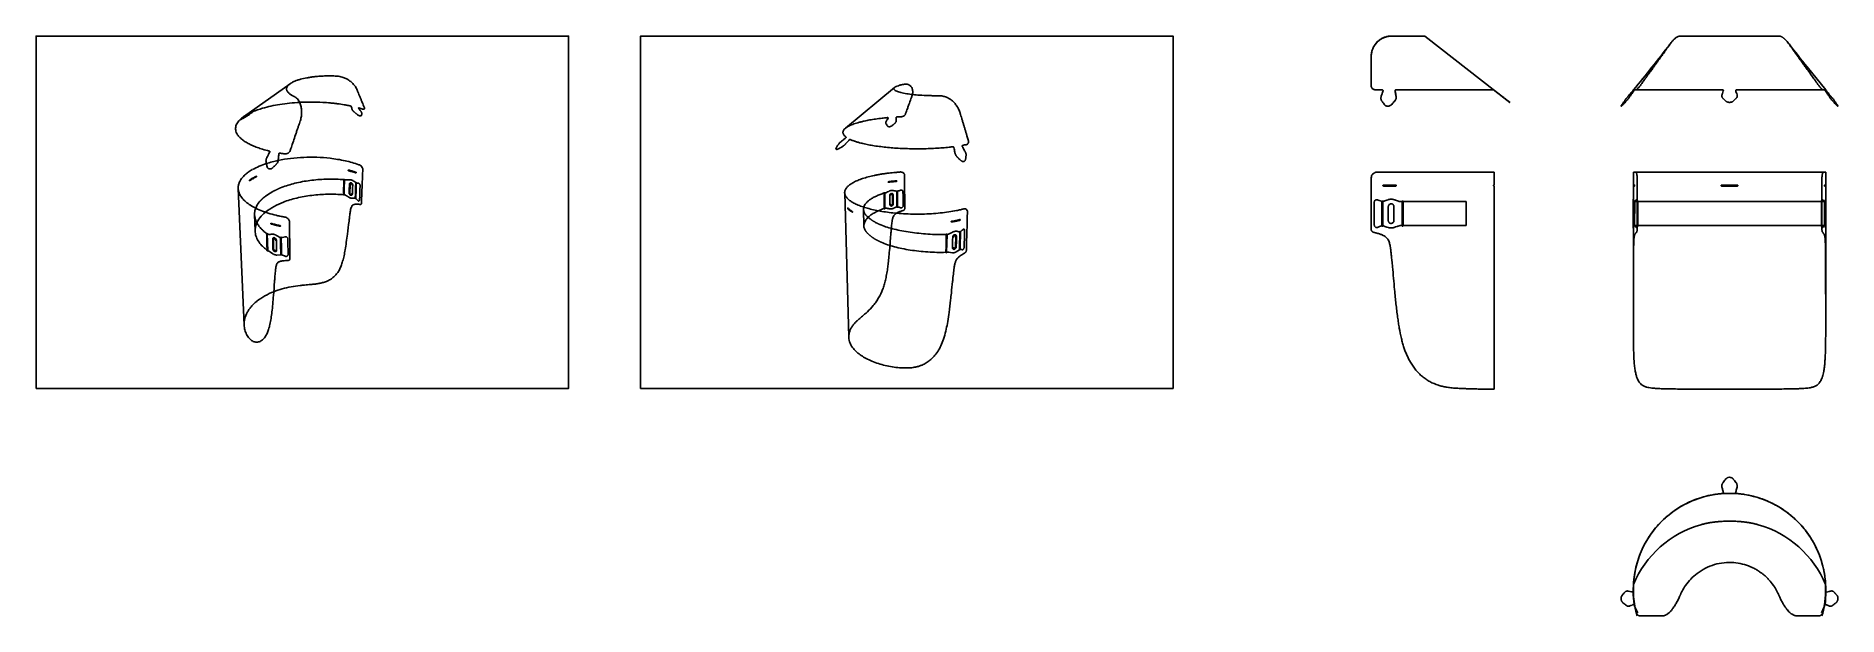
# Model space of a CAD drawing. Header units: millimetres. Extents: x 0 to 1874, y -237 to 367.
import ezdxf

# ---------------------------------------------------------------- set-up
doc = ezdxf.new("R2010")
doc.units = ezdxf.units.MM
doc.header["$MEASUREMENT"] = 0
doc.layers.add('Make2D$hidden$lines', color=7, linetype='Continuous', true_color=0xffffff)
doc.layers.add('Make2D$visible$lines', color=178, linetype='Continuous', true_color=0x000000)

msp = doc.modelspace()

# ---------------------------------------------------------------- linework, layer by layer
at = {"layer": 'Make2D$hidden$lines'}
for p, q in [((1471.2, 310.6), (1461.1, 310.6)), ((1663.6, 310.6), (1661, 310.6)), ((320.1, 217.3), (319.7, 201.6)), ((332.9, 213.9), (333, 213.9)), ((333, 213.9), (333, 213.9)), ((881.9, 203.3), (882, 187.2)), ((1399.6, 169.2), (1399.6, 194.4)), ((1400.6, 194.5), (1400.6, 169.3)), ((1420.5, 169.4), (1420.5, 194.4)), ((1483.4, 194.4), (1421.5, 194.4)), ((1483.4, 194.4), (1487.1, 194.4)), ((1487.1, 194.4), (1487.1, 169.4)), ((1661, 192), (1661, 196.8)), ((1665.5, 194.4), (1661.1, 194.4)), ((1661.1, 194.4), (1661.1, 169.4)), ((1662.4, 194.4), (1662.3, 194.8)), ((1662.3, 194.8), (1662.3, 169)), ((1662.3, 169), (1662.4, 194.4)), ((1856.6, 194.4), (1860.9, 194.4)), ((1859.7, 194.4), (1859.7, 194.8)), ((1859.7, 169), (1859.7, 194.4)), ((1859.8, 194.8), (1859.8, 169)), ((1860.9, 194.4), (1860.9, 169.4)), ((1861, 196.8), (1861, 192)), ((227.8, 163.8), (227.3, 180.7)), ((860.9, 169.2), (860.5, 186.2)), ((1421.5, 169.4), (1483.4, 169.4)), ((1661, 167), (1661, 171.8)), ((1661.1, 169.4), (1665.5, 169.4)), ((1860.9, 169.4), (1856.6, 169.4)), ((1861, 171.8), (1861, 167)), ((240.9, 143.3), (240.5, 160.8)), ((255, 156.9), (255, 156.9)), ((946.9, 141.6), (947.3, 160.2)), ((1744.1, -110.6), (1744.4, -110.5)), ((1744.7, -110.5), (1745, -110.5)), ((1745.2, -110.4), (1745.5, -110.4)), ((1745.8, -110.3), (1746.1, -110.3)), ((1746.4, -110.2), (1746.7, -110.2)), ((1861, -211.2), (1861, -211.2)), ((1662.7, -227.2), (1665.6, -233.7)), ((1859.4, -227.2), (1856.5, -233.7)), ((1859.8, -225), (1859.7, -225.2)), ((1859.7, -225.2), (1859.7, -225.2))]:
    msp.add_line(p, q, dxfattribs=at)
for points in [[(1660.9, 168.1), (1661, 169.4), (1661.1, 169.4)], [(1861.2, 168.1), (1861.1, 169.4), (1860.9, 169.4)]]:
    msp.add_lwpolyline(points, dxfattribs=at)
for centre, radius, start, end in [((1860.1, 683.8), 373.2, 269.9357, 270.1358), ((276.3, 120), 119.7, 101.786, 107.8812), ((868.7, 186.4), 8.18, 164.3923, 200.4044), ((1400.1, 194.4), 0.483, 161.2539, 179.9965), ((249.1, 164), 21.2, 140.4688, 180.1693), ((258.2, 157.4), 32.5, 126.9293, 141.6444), ((870.3, 169.4), 9.49, 181.3487, 198.9484), ((1476, -1484230.6), 1484400, 89.9995717, 89.9997135), ((270.8, 37.8), 67.1, 110.6324, 128.0249), ((1761, -209.2), 100, 99.8715, 193.1699), ((1761, -209.3), 100.1, 90.0018, 94.1868), ((1761, -209.3), 100.1, 85.8295, 89.9982), ((1760.4, -245.3), 107.5, 105.7808, 157.4896), ((1761.6, -245.3), 107.5, 22.5304, 74.2192), ((1761, -209.2), 100, 24.2838, 37.7099), ((1768.4, -211.4), 107.5, 180.189, 187.0327), ((1761, -209.2), 100, 350.7416, 358.8439), ((1753.7, -211.4), 107.5, 352.9756, 359.8122)]:
    msp.add_arc(centre, radius, start, end, dxfattribs=at)
for points, knots in [([(1390.6, 354.7), (1390.9, 355.4), (1391.7, 356.8), (1393.6, 359.4), (1396.4, 362.2), (1399.5, 364.1), (1401.7, 365.1), (1402.8, 365.5), (1403.9, 365.8), (1405.8, 366.3), (1407.7, 366.6), (1409.4, 366.7), (1410, 366.7), (1415, 366.7), (1422.4, 366.7), (1432.5, 366.7), (1438.5, 366.7), (1442.3, 366.7), (1443.6, 366.7), (1444, 366.7)], [0, 0, 0, 0, 2.363486, 4.766233, 9.573053, 14.326533, 15.6004, 16.686734, 17.888736, 19.084802, 22.515222, 23.845474, 24.070792, 24.226819, 38.759843, 46.475089, 54.423429, 56.749384, 58.052352, 58.052352, 58.052352, 58.052352]), ([(911.3, 305.8), (911.2, 305.5), (911.1, 305), (910.9, 304.5), (910.7, 303.9), (909.8, 301.3), (908.6, 298), (907.2, 294.1), (905.9, 290.5), (904.8, 287.5), (904.1, 285.5), (904, 285.1), (903.8, 284.8), (903.6, 284.4), (903.3, 284.2), (903, 283.9), (902.4, 283.5), (901.8, 283.2), (900.9, 282.9), (900.3, 282.8), (899.8, 282.7), (899.7, 282.7), (899.6, 282.7), (898.7, 282.7), (897.7, 282.6), (896.6, 282.5), (895.9, 282.5), (895.4, 282.5), (895.1, 282.5), (894.9, 282.4), (894.7, 282.3), (894.6, 282.2), (894.6, 282.2), (894.5, 282.1), (894.5, 282), (894.4, 282), (894.4, 281.9), (894.4, 281.9), (894.4, 281.7), (894.4, 280.6), (894.4, 279.4), (894.4, 278.4), (894.4, 278.2), (894.4, 278), (894.3, 277.5), (894, 276.9), (893.6, 276.3), (893.2, 275.9), (892.9, 275.7), (892.3, 275.1), (891.4, 274.4), (890.5, 273.6), (890, 273.2), (889.5, 272.9), (888.7, 272.5), (887.7, 272.3), (886.8, 272.3), (886.1, 272.5), (885.6, 272.8), (885.4, 273), (885.3, 273.1), (885, 273.7), (884.5, 274.4), (884, 275.1), (883.9, 275.4), (883.8, 275.6), (883.6, 275.9), (883.6, 276.3), (883.6, 276.7), (883.7, 277.1), (883.9, 277.4), (884, 277.7), (884.3, 278.2), (884.7, 278.9), (885.4, 280.1), (885.9, 280.9), (886.1, 281.4), (886.2, 281.5), (886.1, 281.6), (886, 281.7), (885.9, 281.7), (885.8, 281.8), (885.7, 281.8), (885.6, 281.8), (885, 281.7), (883.9, 281.6), (882, 281.4), (878.4, 281), (874.2, 280.5), (869.9, 279.8), (866, 279.2), (863.2, 278.6), (861.3, 278.2)], [0, 0, 0, 0, 0.469945, 0.607534, 0.631714, 1.282692, 3.882194, 4.952493, 6.376176, 8.564352, 8.856967, 8.887351, 9.124467, 9.276972, 9.440154, 9.590364, 9.781006, 10.241437, 10.516733, 10.86609, 11.021495, 11.071396, 11.093403, 11.147563, 12.077277, 12.318797, 12.575844, 12.871185, 12.890557, 13.010893, 13.102869, 13.131283, 13.164118, 13.223204, 13.257615, 13.282872, 13.29049, 13.298003, 13.318103, 13.560383, 14.613099, 14.746191, 14.76833, 14.8608, 15.07956, 15.331281, 15.692732, 15.951796, 16.039045, 16.120614, 16.922472, 17.492206, 17.513419, 17.792678, 18.20082, 18.596143, 18.981843, 19.31535, 19.489999, 19.609374, 19.648152, 19.681089, 20.487881, 20.701272, 20.729761, 20.835259, 20.976756, 21.155451, 21.313604, 21.495287, 21.638159, 21.756664, 21.782899, 22.375608, 22.82632, 23.44015, 23.459827, 23.51916, 23.573952, 23.630269, 23.66263, 23.698038, 23.765983, 23.77974, 23.855428, 24.478519, 25.130609, 26.194465, 28.970652, 30.226768, 31.49511, 33.817204, 33.817204, 33.817204, 33.817204]), ([(1413.4, 310.3), (1413.3, 310.2), (1413.2, 310), (1413.2, 309.8), (1413.2, 309.7), (1413.4, 309), (1413.7, 307), (1414.1, 305), (1414.4, 303.5), (1414.5, 302.8), (1414.3, 301.5), (1413.9, 300.6), (1413.6, 300.2)], [0, 0, 0, 0, 0.308941, 0.541478, 0.590655, 0.620802, 2.808047, 6.62431, 6.679456, 7.412469, 8.842313, 10.383459, 10.383459, 10.383459, 10.383459]), ([(274, 297.6), (270.5, 297.4), (263.7, 296.9), (253.8, 295.6), (244.4, 293.9), (236.7, 291.9), (231.3, 290.2), (228.3, 289.1), (226.9, 288.6), (226.3, 288.3), (226, 288.2), (225.7, 288), (225.5, 287.9), (225.3, 287.7), (224.9, 287.4), (224.1, 286.7), (223.2, 286), (222.7, 285.6), (222.5, 285.5), (222.1, 285.2), (221.4, 284.7), (220.7, 284.3), (220.2, 283.9), (219.9, 283.7), (219.3, 283.4), (218.6, 283), (217.7, 282.4), (216.7, 281.9), (216.1, 281.5), (215.4, 281.1), (214.8, 280.7), (214, 280.2), (213.3, 279.9), (212.9, 279.7), (212.7, 279.6), (212.6, 279.6), (212.5, 279.6), (212.4, 279.6), (212.4, 279.6), (212.4, 279.6), (212.5, 279.7), (212.5, 279.7), (212.8, 280), (213.1, 280.3), (213.5, 280.7), (213.6, 280.8), (213.9, 281), (214.2, 281.3), (214.7, 281.6), (215.5, 282.2), (217.2, 283.4), (218.7, 284.4), (219.9, 285.2), (219.9, 285.3), (220, 285.3), (220, 285.3), (220, 285.3), (219.9, 285.3), (219.9, 285.3), (219.6, 285.2), (219, 284.8), (217.6, 284), (216.5, 283.2), (215.8, 282.8)], [0, 0, 0, 0, 4.251867, 8.35895, 12.248978, 15.863052, 18.058918, 19.13877, 19.795483, 19.891904, 19.981364, 20.155238, 20.304319, 20.318395, 20.415316, 20.924837, 21.675915, 21.743937, 21.771257, 21.962688, 22.324491, 22.757137, 22.98687, 23.114328, 23.219428, 23.719599, 24.14899, 24.578253, 25.03051, 25.094535, 25.509434, 25.91967, 26.255243, 26.385684, 26.481272, 26.544291, 26.564681, 26.574598, 26.58242, 26.593494, 26.61035, 26.634512, 26.673084, 27.152782, 27.162948, 27.297082, 27.389178, 27.509214, 27.799054, 28.161241, 28.711121, 30.311547, 30.405894, 30.431693, 30.438377, 30.441547, 30.443396, 30.446777, 30.457174, 30.496193, 30.81523, 31.417198, 32.425627, 32.425627, 32.425627, 32.425627]), ([(861.3, 278.2), (860.1, 277.9), (857.9, 277.4), (853.8, 276.3), (850.2, 275.2), (847, 273.8), (844.9, 272.9), (843.2, 271.9), (842.2, 271.1), (841.7, 270.8)], [0, 0, 0, 0, 1.473856, 2.799519, 5.110024, 6.139767, 7.051352, 7.868113, 8.592087, 8.592087, 8.592087, 8.592087]), ([(320.7, 217.2), (320.9, 217.1), (321.3, 217.1), (321.7, 217), (322, 216.9), (322.1, 216.9), (322.3, 216.9), (322.4, 216.9), (322.5, 216.9), (323.3, 217), (324.5, 217.1), (325.6, 217.2), (325.9, 217.2), (326.1, 217.2), (326.4, 217.2), (326.9, 217.2), (328, 217), (328.9, 216.6), (329.5, 216.2), (329.9, 215.9), (330.8, 215.3), (331.8, 214.6), (332.5, 214.1), (332.6, 214.1), (332.6, 214), (332.7, 214)], [0, 0, 0, 0, 0.227321, 0.502813, 0.520769, 0.567148, 0.652645, 0.707238, 0.72521, 0.803968, 1.688926, 2.0983, 2.152713, 2.168943, 2.251322, 2.524415, 2.856507, 3.554075, 3.679309, 3.742425, 4.179796, 5.081277, 5.156162, 5.188588, 5.239191, 5.239191, 5.239191, 5.239191]), ([(325.9, 212.6), (325.9, 212.8), (326, 213.2), (326.3, 213.7), (326.9, 214), (327.5, 214.1), (328.1, 213.8), (328.7, 213.4), (329.1, 212.8), (329.3, 212.2), (329.3, 211.7), (329.3, 211.6), (329.3, 211.4), (329.2, 208.4), (329.1, 205.3), (329, 202.3), (329, 202.2), (328.9, 202), (328.9, 201.8), (328.8, 201.6), (328.7, 201.4), (328.5, 201.3), (328.3, 201.1), (327.8, 200.9), (327.2, 201), (326.4, 201.4), (325.9, 202.1), (325.6, 202.8), (325.6, 203.3), (325.6, 203.4), (325.7, 206.5), (325.8, 209.5), (325.9, 212.6)], [0, 0, 0, 0, 0.268924, 0.51751, 0.759385, 1.007147, 1.272683, 1.562909, 1.862635, 2.166391, 2.361312, 2.367956, 2.370974, 2.565335, 6.099367, 6.132687, 6.170247, 6.253093, 6.36388, 6.432308, 6.539819, 6.644519, 6.71206, 6.884189, 7.184939, 7.523252, 7.884315, 8.243849, 8.425373, 8.432537, 8.434923, 12.155704, 12.155704, 12.155704, 12.155704]), ([(228.4, 187.6), (228, 186.5), (227.4, 184.2), (227.2, 180.7), (227.6, 177.3), (228.8, 173.8), (230.6, 170.5), (233.1, 167.2), (236.2, 164.1), (238.5, 162.1), (239.8, 161.2)], [0, 0, 0, 0, 1.451634, 2.844037, 4.269064, 5.689202, 7.245669, 8.879875, 10.689969, 12.643671, 12.643671, 12.643671, 12.643671]), ([(882.5, 203.4), (882.6, 203.4), (883, 203.5), (883.4, 203.6), (883.7, 203.6), (883.8, 203.6), (884, 203.7), (884.1, 203.7), (884.2, 203.8), (885.1, 204.2), (886.2, 204.8), (887.3, 205.3), (887.6, 205.5), (887.7, 205.5), (888, 205.7), (888.6, 205.9), (889.6, 206.1), (890.6, 206.1), (891.2, 206), (891.3, 206), (891.6, 205.9), (892.7, 205.6), (893.8, 205.4), (894.7, 205.2), (894.8, 205.1), (895, 205.1), (895.1, 205.1), (895.1, 205.1)], [0, 0, 0, 0, 0.194031, 0.468588, 0.486851, 0.532529, 0.619608, 0.677224, 0.696534, 0.789664, 1.830371, 2.212791, 2.27087, 2.288092, 2.379832, 2.677488, 3.040693, 3.689167, 3.782567, 3.811125, 3.845209, 4.150997, 5.140329, 5.222565, 5.288822, 5.362084, 5.388414, 5.388414, 5.388414, 5.388414]), ([(887.7, 200.8), (887.7, 201.1), (887.8, 201.6), (888.1, 202.2), (888.7, 202.7), (889.4, 203), (890.1, 203), (890.7, 202.7), (891.2, 202.1), (891.3, 201.6), (891.3, 201.3), (891.3, 201.3), (891.3, 201.1), (891.3, 200.6), (891.3, 197.5), (891.4, 194.6), (891.4, 191.9), (891.4, 191.8), (891.4, 191.7), (891.3, 191.5), (891.2, 191.1), (890.9, 190.6), (890.5, 190.2), (890.2, 190), (889.9, 189.9), (889.7, 189.8), (889.4, 189.8), (889, 189.8), (888.7, 189.9), (888.3, 190.2), (888, 190.5), (887.8, 191.1), (887.8, 191.4), (887.8, 191.5), (887.7, 194.6), (887.7, 197.7), (887.7, 200.8)], [0, 0, 0, 0, 0.305083, 0.615468, 0.92073, 1.215697, 1.497293, 1.765953, 2.041701, 2.336129, 2.41155, 2.413993, 2.417046, 2.613688, 2.983609, 6.195903, 6.234881, 6.269103, 6.301081, 6.320792, 6.507373, 6.869049, 7.023169, 7.140701, 7.308602, 7.402459, 7.497049, 7.67096, 7.811211, 7.921621, 8.17749, 8.44345, 8.578847, 8.583712, 8.586144, 12.371739, 12.371739, 12.371739, 12.371739]), ([(1399.6, 194.6), (1399.6, 194.6), (1399.5, 194.6), (1399.3, 194.7), (1398.8, 194.8), (1397.6, 195.3), (1396.1, 195.8), (1395.1, 196.2), (1394.8, 196.3), (1394.8, 196.3), (1394.6, 196.3), (1394.3, 196.4), (1394.1, 196.4), (1393.7, 196.3), (1393.3, 196.2), (1392.7, 195.9), (1392.1, 195.4), (1391.7, 194.5), (1391.6, 193.8), (1391.5, 193.4), (1391.5, 185.7), (1391.5, 178.1), (1391.5, 170.1), (1391.7, 169.4), (1392.1, 168.6), (1392.6, 168), (1393.2, 167.6), (1393.7, 167.5), (1394.2, 167.4), (1394.5, 167.5), (1394.8, 167.5), (1394.8, 167.5), (1395.9, 167.9), (1397.3, 168.4), (1398.8, 169), (1399.3, 169.1), (1399.5, 169.2), (1399.6, 169.2), (1399.6, 169.2)], [0, 0, 0, 0, 0.259014, 0.273647, 0.474281, 1.805611, 4.312503, 5.033628, 5.068589, 5.138111, 5.284368, 5.658958, 5.867649, 6.128179, 6.706323, 7.078308, 8.075906, 9.095445, 10.105467, 10.205375, 10.221958, 33.133213, 33.162125, 34.249609, 35.100832, 35.923902, 36.694354, 37.062403, 37.477812, 38.097065, 38.213884, 38.232824, 38.304041, 41.540326, 42.871688, 43.06098, 43.075492, 43.334181, 43.334181, 43.334181, 43.334181]), ([(1661.1, 194.4), (1661.1, 194.4), (1661, 194.4), (1661, 194.4), (1661, 194.4), (1661, 194.4), (1661, 194.4), (1661, 194.4), (1661, 194.4), (1660.9, 194.5), (1660.9, 194.6), (1660.9, 194.8), (1660.9, 195.1), (1660.9, 195.5), (1660.9, 195.7)], [0, 0, 0, 0, 0.111616, 0.13625, 0.138671, 0.144645, 0.149681, 0.15746, 0.175852, 0.202998, 0.278053, 0.454664, 0.797222, 1.425198, 1.425198, 1.425198, 1.425198]), ([(1661.1, 194.4), (1661.1, 194.5), (1661.1, 194.7), (1661.1, 194.8), (1661.1, 194.9), (1661.1, 194.9), (1661.1, 194.9), (1661.1, 194.9), (1661.2, 194.9), (1661.2, 194.8), (1661.2, 194.7), (1661.2, 194.5), (1661.2, 194.4), (1661.2, 193.8), (1661.2, 185.5), (1661.2, 177.1), (1661.2, 169.2), (1661.2, 169.1), (1661.2, 169), (1661.2, 168.9), (1661.1, 168.9), (1661.1, 168.9), (1661.1, 168.9), (1661.1, 168.9), (1661.1, 169), (1661.1, 169.1), (1661.1, 169.3), (1661.1, 169.4), (1661.1, 177.7), (1661.1, 186.1), (1661.1, 194.4)], [0, 0, 0, 0, 0.35515, 0.461932, 0.490931, 0.498744, 0.502415, 0.506246, 0.514499, 0.545806, 0.654976, 0.994812, 1.009586, 1.016974, 2.755485, 26.004944, 26.180976, 26.352447, 26.466987, 26.496033, 26.503871, 26.507558, 26.511372, 26.519601, 26.546846, 26.65224, 26.999757, 27.014531, 27.021918, 52.009889, 52.009889, 52.009889, 52.009889]), ([(1662.3, 194.8), (1662.9, 195.3), (1663.5, 195.8), (1664.1, 196.3), (1664.1, 196.3), (1664.2, 196.3), (1664.2, 196.3), (1664.3, 196.4), (1664.4, 196.4), (1664.5, 196.4), (1664.6, 196.3), (1664.8, 196.2), (1664.9, 196.1), (1664.9, 196.1)], [0, 0, 0, 0, 2.233162, 2.260789, 2.312986, 2.335232, 2.385383, 2.433852, 2.575744, 2.668719, 2.764238, 2.971328, 3.211557, 3.211557, 3.211557, 3.211557]), ([(1859.7, 194.8), (1859.1, 195.3), (1858.5, 195.8), (1857.9, 196.3), (1857.9, 196.3), (1857.9, 196.3), (1857.8, 196.3), (1857.8, 196.4), (1857.7, 196.4), (1857.6, 196.4), (1857.4, 196.3), (1857.3, 196.2), (1857.2, 196.1), (1857.1, 196.1)], [0, 0, 0, 0, 2.233162, 2.260789, 2.312986, 2.335232, 2.385383, 2.433852, 2.575744, 2.668719, 2.764238, 2.971328, 3.211557, 3.211557, 3.211557, 3.211557]), ([(1860.9, 194.4), (1861, 194.4), (1861, 194.4), (1861.1, 194.4), (1861.1, 194.4), (1861.1, 194.4), (1861.1, 194.4), (1861.1, 194.4), (1861.1, 194.4), (1861.1, 194.5), (1861.1, 194.6), (1861.1, 194.8), (1861.2, 195.1), (1861.2, 195.5), (1861.2, 195.7)], [0, 0, 0, 0, 0.111616, 0.13625, 0.138671, 0.144645, 0.149681, 0.15746, 0.175852, 0.202998, 0.278053, 0.454664, 0.797222, 1.425198, 1.425198, 1.425198, 1.425198]), ([(1860.9, 194.4), (1860.9, 194.5), (1860.9, 194.7), (1860.9, 194.8), (1860.9, 194.9), (1860.9, 194.9), (1860.9, 194.9), (1860.9, 194.9), (1860.9, 194.9), (1860.9, 194.8), (1860.9, 194.7), (1860.9, 194.5), (1860.9, 194.4), (1860.9, 193.8), (1860.9, 185.5), (1860.9, 177.1), (1860.9, 169.2), (1860.9, 169.1), (1860.9, 169), (1860.9, 168.9), (1860.9, 168.9), (1860.9, 168.9), (1860.9, 168.9), (1860.9, 168.9), (1860.9, 169), (1860.9, 169.1), (1860.9, 169.3), (1860.9, 169.4), (1860.9, 177.7), (1860.9, 186.1), (1860.9, 194.4)], [0, 0, 0, 0, 0.35515, 0.461932, 0.490931, 0.498744, 0.502415, 0.506246, 0.514499, 0.545806, 0.654976, 0.994812, 1.009586, 1.016974, 2.755485, 26.004944, 26.180976, 26.352447, 26.466987, 26.496033, 26.503871, 26.507558, 26.511372, 26.519601, 26.546846, 26.65224, 26.999757, 27.014531, 27.021918, 52.009889, 52.009889, 52.009889, 52.009889]), ([(845.2, 53.5), (845.2, 54.5), (845.3, 56.4), (846, 59.4), (847.3, 62.4), (849, 65.1), (851, 67.6), (853.2, 69.9), (855.4, 71.9), (858.2, 74.3), (861.2, 76.7), (865.8, 80.9), (869.9, 85.1), (873.6, 90.1), (877.1, 95.5), (879.9, 101.4), (882, 107.7), (883.4, 112.9), (884.5, 118.6), (885.5, 124.5), (886.3, 130.8), (887, 137.8), (887.9, 148.2), (888.7, 158.2), (889.4, 166.3), (889.7, 169.8), (890, 172.5), (890.3, 174.7), (890.7, 176.5), (891.1, 178), (891.7, 179.3), (892.4, 180.3), (893.3, 181.3), (894.1, 181.9), (894.7, 182.3)], [0, 0, 0, 0, 1.188159, 2.427382, 3.731058, 5.112391, 6.324293, 7.652163, 9.040553, 9.875157, 12.20326, 13.74818, 17.4175, 19.370706, 21.323244, 25.31101, 27.32201, 29.444399, 31.790546, 34.441163, 36.777882, 39.518279, 43.075376, 49.565964, 51.78484, 52.940338, 53.85124, 55.101088, 55.655077, 56.129399, 56.965519, 57.347374, 57.740736, 58.576532, 58.576532, 58.576532, 58.576532]), ([(876, 184.8), (874.9, 184.3), (872.7, 183.2), (869.6, 181.5), (866.9, 179.6), (864.8, 177.6), (863, 175.6), (861.8, 173.5), (861, 171.4), (860.8, 170), (860.9, 169.3)], [0, 0, 0, 0, 1.557555, 3.015695, 4.318186, 5.504744, 6.580134, 7.558624, 8.462243, 9.325924, 9.325924, 9.325924, 9.325924]), ([(878.6, 170.1), (880.7, 169.2), (885.3, 167.6), (892.6, 165.6), (900.6, 163.8), (909.1, 162.4), (918.2, 161.3), (930.6, 160.2), (940.1, 160), (946.5, 160.2)], [0, 0, 0, 0, 2.842295, 5.943421, 9.231903, 12.845019, 16.499306, 20.342449, 28.122755, 28.122755, 28.122755, 28.122755]), ([(1664.9, 167.7), (1664.9, 167.7), (1664.9, 167.6), (1664.8, 167.6), (1664.7, 167.5), (1664.6, 167.5), (1664.5, 167.4), (1664.4, 167.4), (1664.3, 167.4), (1664.2, 167.5), (1664.1, 167.5), (1664, 167.6), (1663.4, 168.1), (1662.8, 168.6), (1662.3, 169)], [0, 0, 0, 0, 0.127822, 0.24513, 0.353164, 0.453775, 0.548392, 0.640288, 0.732968, 0.829793, 0.958429, 0.97937, 1.309747, 3.211455, 3.211455, 3.211455, 3.211455]), ([(1857.1, 167.7), (1857.2, 167.7), (1857.2, 167.6), (1857.3, 167.6), (1857.4, 167.5), (1857.5, 167.5), (1857.6, 167.4), (1857.7, 167.4), (1857.8, 167.4), (1857.9, 167.5), (1857.9, 167.5), (1858, 167.6), (1858.6, 168.1), (1859.2, 168.6), (1859.7, 169)], [0, 0, 0, 0, 0.127822, 0.24513, 0.353164, 0.453775, 0.548392, 0.640288, 0.732968, 0.829793, 0.958429, 0.97937, 1.309747, 3.211455, 3.211455, 3.211455, 3.211455]), ([(240.3, 143.7), (239.3, 144.4), (237.5, 146), (234.2, 149.1), (231, 153.2), (228.5, 158.4), (227.9, 162.1), (227.8, 163.8)], [0, 0, 0, 0, 1.508842, 2.904662, 5.484102, 7.810468, 9.964514, 9.964514, 9.964514, 9.964514]), ([(254.2, 156.9), (254.2, 155.7), (254.3, 149.9), (254.4, 144), (254.5, 139.3), (254.5, 139.3), (254.5, 139.2), (254.6, 139.2), (254.6, 139.1), (254.7, 139.1), (254.7, 139)], [0, 0, 0, 0, 1.403826, 7.117715, 7.135157, 7.156127, 7.174707, 7.19916, 7.251748, 7.285989, 7.285989, 7.285989, 7.285989]), ([(255, 156.9), (255, 156.9), (255.1, 156.9), (255.5, 157), (256.8, 157.3), (258.1, 157.5), (259.2, 157.8), (259.9, 157.8), (261, 157.4), (261.8, 156.4), (261.9, 155.7), (261.9, 155.5), (262, 150), (262, 144.6), (262.1, 139), (262, 138.5), (261.6, 137.9), (260.9, 137.4), (260.3, 137.3), (259.8, 137.3), (259.5, 137.4), (259.3, 137.4), (257.9, 137.9), (256.5, 138.5), (255.2, 138.9), (255.1, 139)], [0, 0, 0, 0, 0.006978, 0.06752, 0.534383, 1.644685, 1.667672, 1.940897, 2.497758, 3.045159, 3.367021, 3.376072, 3.380895, 9.971731, 9.976357, 10.28681, 10.581916, 10.893336, 11.215279, 11.379675, 11.471796, 11.564585, 11.600051, 13.299217, 13.379017, 13.379017, 13.379017, 13.379017]), ([(255.1, 139), (255.1, 139), (255.2, 139), (255.2, 139.1), (255.3, 139.2), (255.3, 139.2), (255.2, 145.1), (255.1, 151), (255, 156.9)], [0, 0, 0, 0, 0.034397, 0.065369, 0.133582, 0.136376, 0.138474, 7.319165, 7.319165, 7.319165, 7.319165]), ([(946.2, 141.6), (943, 141.5), (936.7, 141.5), (927.3, 141.9), (918.1, 142.7), (909.1, 143.9), (900.7, 145.4), (892.7, 147.3), (885.5, 149.4), (880.9, 151.1), (878.8, 152.1)], [0, 0, 0, 0, 3.853629, 7.698081, 11.510415, 15.138264, 18.728688, 22.001718, 25.09355, 27.948574, 27.948574, 27.948574, 27.948574]), ([(960.7, 162.9), (960.7, 162.5), (960.5, 156.3), (960.3, 150.2), (960.2, 144.4), (960.2, 144.4), (960.2, 144.3), (960.3, 144.3), (960.3, 144.2), (960.4, 144.2)], [0, 0, 0, 0, 0.526033, 7.505765, 7.523412, 7.543126, 7.559358, 7.57904, 7.643424, 7.643424, 7.643424, 7.643424]), ([(961.3, 163), (961.4, 163), (961.5, 163.1), (961.6, 163.2), (961.9, 163.5), (962.7, 164.2), (963.5, 164.9), (964.1, 165.5), (964.2, 165.6), (964.5, 165.7), (964.7, 165.8), (965, 165.7), (965.1, 165.6), (965.3, 165.5), (965.3, 165.3), (965.5, 165.1), (965.6, 164.7), (965.6, 164.3), (965.5, 160), (965.3, 154.3), (965.2, 148.7), (965.1, 146.9), (965.1, 146.4), (964.8, 145.6), (964.5, 145.1), (964.2, 144.7), (964, 144.5), (963.8, 144.4), (963.6, 144.3), (963.5, 144.3), (963.4, 144.3), (962.6, 144.4), (961.9, 144.4), (961, 144.4), (960.9, 144.4), (960.7, 144.3)], [0, 0, 0, 0, 0.138228, 0.147136, 0.189578, 0.586638, 1.462293, 1.495865, 1.622922, 1.728133, 1.823505, 1.917398, 2.015512, 2.063407, 2.122951, 2.215417, 2.378519, 2.653629, 2.691061, 7.675077, 9.524361, 9.530793, 9.870351, 10.200473, 10.51396, 10.651325, 10.77538, 10.88411, 10.928375, 10.981082, 11.003062, 11.009773, 11.933867, 11.945519, 12.098754, 12.098754, 12.098754, 12.098754]), ([(960.7, 144.3), (960.8, 144.3), (960.8, 144.4), (960.8, 144.5), (960.9, 144.6), (960.9, 144.6), (961, 150.7), (961.2, 156.9), (961.3, 163)], [0, 0, 0, 0, 0.035757, 0.069885, 0.136578, 0.138779, 0.140978, 7.604559, 7.604559, 7.604559, 7.604559]), ([(229.5, 90.6), (228.5, 89.8), (226.4, 88), (223.7, 85.1), (221.4, 82.1), (218.9, 78.1), (217.2, 73.8), (216.4, 69.3), (216.3, 67.1), (216.4, 66)], [0, 0, 0, 0, 1.695605, 3.290861, 4.868444, 6.307477, 9.110299, 10.484251, 11.793323, 11.793323, 11.793323, 11.793323])]:
    msp.add_open_spline(points, degree=3, knots=knots, dxfattribs=at)
for points, weights, knots in [([(331.9, 198), (331.5, 198), (330.5, 197.9), (329.5, 197.9), (328.7, 197.9), (328.4, 197.9), (327.8, 197.9), (327.1, 198.1), (326.4, 198.3), (325.9, 198.6), (325.6, 198.8), (325.4, 198.9), (324.8, 199.3), (323.6, 200), (322.6, 200.6), (322, 201), (321.8, 201.1), (321.6, 201.1), (321.5, 201.2), (321.1, 201.3), (320.7, 201.4), (320.3, 201.5)], [1, 1, 1, 1, 1, 1, 1, 1, 1, 1, 1, 1, 1, 1, 1, 1, 1, 1, 1, 0.999993056163, 0.999993056163, 1], [0, 0, 0, 0, 0.467672, 1.24247, 1.294649, 1.360382, 1.658856, 1.973019, 2.255141, 2.544678, 2.684055, 2.703411, 2.801294, 3.634268, 4.29578, 4.34677, 4.417623, 4.58845, 4.58845, 4.58845, 5.083824, 5.083824, 5.083824, 5.083824]), ([(895.1, 189), (895, 189), (894.9, 188.9), (894.1, 188.6), (893, 188.1), (891.9, 187.6), (891.4, 187.3), (891.2, 187.3), (890.9, 187.1), (890.4, 186.9), (889.6, 186.8), (888.9, 186.7), (888.3, 186.8), (887.9, 186.8), (887.4, 186.9), (886.3, 187.2), (885.1, 187.4), (884.3, 187.5), (884.2, 187.5), (884.1, 187.5), (884, 187.5), (883.8, 187.5), (883.8, 187.5), (883.4, 187.5), (883, 187.4), (882.7, 187.3)], [1, 1, 1, 1, 1, 1, 1, 1, 1, 1, 1, 1, 1, 1, 1, 1, 1, 1, 1, 1, 1, 1, 1, 0.999996184965, 0.999996184965, 1], [0, 0, 0, 0, 0.120677, 0.159284, 1.021852, 1.568491, 1.650739, 1.711618, 1.787467, 2.105033, 2.419928, 2.71491, 3.003192, 3.125524, 3.148335, 3.669672, 4.547509, 4.602044, 4.637377, 4.67292, 4.744769, 4.817663, 4.817663, 4.817663, 5.281419, 5.281419, 5.281419, 5.281419])]:
    msp.add_rational_spline(points, weights, degree=3, knots=knots, dxfattribs=at)
for points, weights in [([(861, 183.5), (861.9, 181.1), (863.8, 178.6), (869.2, 174.4), (873.5, 172.1), (878.6, 170.1)], [1039.23826049, 1029.50299764, 1019.97015133, 1003.95428211, 995.740783966, 988.318322449]), ([(878.8, 152.1), (873.8, 154.2), (869.5, 156.6), (864.1, 161.1), (862.3, 163.7), (861.4, 166.3)], [996.416214051, 1003.83868574, 1012.05219623, 1028.06808658, 1037.60094567, 1047.33622185])]:
    msp.add_rational_spline(points, weights, degree=5, dxfattribs=at)
msp.add_open_spline([(1790.8, -141.9), (1780.8, -139), (1770.4, -137.4), (1751.7, -137.4), (1741.3, -139), (1731.2, -141.9)], degree=5, dxfattribs=at)
at = {"layer": 'Make2D$visible$lines'}
for p, q in [((1444.1, 366.7), (1532.7, 297.6)), ((1841.7, 334.5), (1861, 310.6)), ((215.6, 282.7), (264.1, 317)), ((841.6, 270.7), (892.8, 313.2)), ((1661, 310.6), (1661, 310.6)), ((1859.7, 310.6), (1853.1, 310.6)), ((1516.1, 225.1), (1516.1, 211.5)), ((1661, 196.8), (1661, 225.1)), ((1663.4, 225.1), (1761, 225.1)), ((1858.7, 225.1), (1761, 225.1)), ((1861, 225.1), (1861, 196.8)), ((216.4, 65.9), (210.2, 207.9)), ((320.4, 217.3), (320, 201.5)), ((320.4, 217.3), (320.7, 217.2)), ((333, 213.9), (332.4, 197.9)), ((1516.1, 210.6), (1516.1, -0.8)), ((320.3, 201.5), (320, 201.5)), ((845.2, 53.3), (840.9, 203.5)), ((882.1, 203.4), (882.5, 203.4)), ((882.1, 203.4), (882.3, 187.3)), ((895.2, 205.1), (895.3, 189)), ((1400.1, 194.5), (1400.1, 169.3)), ((1421, 194.4), (1421, 169.4)), ((1421.5, 194.4), (1421, 194.4)), ((1660.9, 168), (1660.9, 195.8)), ((1661, 171.8), (1661, 192)), ((1661.8, 194.5), (1661.8, 169.3)), ((1731.2, 194.4), (1665.5, 194.4)), ((1790.8, 194.4), (1731.2, 194.4)), ((1790.8, 194.4), (1856.6, 194.4)), ((1860.3, 194.5), (1860.3, 169.3)), ((1861, 192), (1861, 171.8)), ((1861.2, 195.8), (1861.2, 168)), ((882.7, 187.3), (882.3, 187.3)), ((1421, 169.4), (1421.5, 169.4)), ((1665.5, 169.4), (1731.2, 169.4)), ((1731.2, 169.4), (1790.8, 169.4)), ((1856.6, 169.4), (1790.8, 169.4)), ((239.8, 161.2), (240.1, 161)), ((240.1, 161), (240.5, 143.4)), ((240.5, 160.8), (240.5, 160.8)), ((254.3, 156.8), (254.6, 139)), ((946.9, 160.2), (946.5, 141.6)), ((946.5, 160.2), (946.9, 160.2)), ((947.3, 160.2), (947.3, 160.2)), ((961.2, 162.9), (960.7, 144.3)), ((961.3, 163), (961.3, 163.1)), ((1661, 75.3), (1661, 167)), ((1861, 167), (1861, 75.3)), ((240.5, 143.4), (240.3, 143.7)), ((946.5, 141.6), (946.2, 141.6)), ((1861, 72.5), (1861, 72.5)), ((1661.7, -224.5), (1661.8, -225.1)), ((1860.4, -224.5), (1860.3, -225.1)), ((1664.9, -236.8), (1663.7, -231.9))]:
    msp.add_line(p, q, dxfattribs=at)
for points in [[(0, 0), (553.7, 0), (553.7, 366.7), (0, 366.7)], [(628.6, 0), (1182.3, 0), (1182.3, 366.7), (628.6, 366.7)]]:
    msp.add_lwpolyline(points, close=True, dxfattribs=at)
for points in [[(328.3, 202.7), (328.3, 202.5), (328.3, 202.5), (328.3, 202.5), (328.3, 202.5), (328.3, 202.5), (328.3, 202.4), (328.3, 202.4), (328.3, 202.4), (328.3, 202.3), (328.2, 202.3), (328.2, 202.3), (328.2, 202.2), (328.2, 202.2), (328.2, 202.2), (328.2, 202.2), (328.2, 202.1), (328.2, 202.1), (328.2, 202.1), (328.1, 202.1), (328.1, 202), (328.1, 202), (328.1, 202), (328.1, 202), (328.1, 202), (328.1, 202), (328.1, 202), (328.1, 202), (328.1, 201.9), (328, 201.9), (328, 201.9), (328, 201.9), (328, 201.9), (328, 201.9), (328, 201.9), (328, 201.9), (328, 201.9), (327.9, 201.8), (327.9, 201.8), (327.9, 201.8), (327.9, 201.8), (327.9, 201.8), (327.9, 201.8), (327.9, 201.8), (327.9, 201.8), (327.9, 201.8), (327.8, 201.8), (327.8, 201.8), (327.8, 201.8), (327.8, 201.8), (327.8, 201.8), (327.8, 201.8), (327.8, 201.8), (327.8, 201.8), (327.8, 201.8), (327.7, 201.8), (327.7, 201.8), (327.7, 201.8), (327.7, 201.7), (327.7, 201.7), (327.7, 201.7), (327.6, 201.7), (327.6, 201.7), (327.6, 201.7), (327.6, 201.7), (327.5, 201.7), (327.5, 201.7), (327.5, 201.7), (327.5, 201.7), (327.5, 201.8), (327.4, 201.8), (327.4, 201.8), (327.4, 201.8), (327.4, 201.8), (327.3, 201.8), (327.3, 201.8), (327.3, 201.8), (327.3, 201.8), (327.2, 201.8), (327.2, 201.8), (327.2, 201.8), (327.2, 201.8), (327.1, 201.9), (327.1, 201.9), (327.1, 201.9), (327.1, 201.9), (327, 201.9), (327, 201.9), (327, 201.9), (327, 202), (326.9, 202), (326.9, 202), (326.9, 202.1), (326.8, 202.1), (326.8, 202.1), (326.8, 202.2), (326.7, 202.2), (326.7, 202.2), (326.7, 202.2), (326.7, 202.3), (326.6, 202.3), (326.6, 202.3), (326.6, 202.4), (326.6, 202.4), (326.6, 202.4), (326.5, 202.4), (326.5, 202.5), (326.5, 202.5), (326.5, 202.5), (326.5, 202.6), (326.5, 202.6), (326.5, 202.6), (326.4, 202.6), (326.4, 202.7), (326.4, 202.7), (326.4, 202.7), (326.4, 202.8), (326.4, 202.8), (326.4, 202.8), (326.4, 202.9), (326.4, 202.9), (326.4, 202.9), (326.3, 203), (326.3, 203), (326.3, 203.1), (326.3, 203.1), (326.3, 203.1), (326.3, 203.2), (326.3, 203.2), (326.3, 203.2), (326.3, 203.3), (326.3, 203.3), (326.7, 212), (326.7, 212.1), (326.7, 212.1), (326.7, 212.1), (326.7, 212.1), (326.7, 212.2), (326.7, 212.2), (326.7, 212.2), (326.7, 212.2), (326.7, 212.3), (326.7, 212.3), (326.7, 212.3), (326.8, 212.3), (326.8, 212.4), (326.8, 212.4), (326.8, 212.4), (326.8, 212.4), (326.8, 212.4), (326.8, 212.5), (326.8, 212.5), (326.8, 212.5), (326.8, 212.5), (326.8, 212.5), (326.8, 212.6), (326.9, 212.6), (326.9, 212.6), (326.9, 212.6), (326.9, 212.6), (326.9, 212.6), (326.9, 212.7), (326.9, 212.7), (326.9, 212.7), (326.9, 212.7), (327, 212.7), (327, 212.7), (327, 212.8), (327, 212.8), (327, 212.8), (327, 212.8), (327, 212.8), (327.1, 212.8), (327.1, 212.8), (327.1, 212.8), (327.1, 212.8), (327.1, 212.9), (327.1, 212.9), (327.1, 212.9), (327.2, 212.9), (327.2, 212.9), (327.2, 212.9), (327.2, 212.9), (327.2, 212.9), (327.2, 212.9), (327.3, 212.9), (327.3, 212.9), (327.3, 212.9), (327.3, 212.9), (327.3, 212.9), (327.3, 212.9), (327.4, 212.9), (327.4, 213), (327.4, 213), (327.4, 213), (327.4, 213), (327.4, 213), (327.5, 213), (327.5, 213), (327.5, 213), (327.5, 213), (327.5, 213), (327.6, 213), (327.6, 213), (327.6, 213), (327.6, 212.9), (327.6, 212.9), (327.7, 212.9), (327.7, 212.9), (327.7, 212.9), (327.7, 212.9), (327.7, 212.9), (327.8, 212.9), (327.8, 212.9), (327.8, 212.9), (327.8, 212.9), (327.8, 212.9), (327.9, 212.9), (327.9, 212.9), (327.9, 212.9), (327.9, 212.8), (327.9, 212.8), (328, 212.8), (328, 212.8), (328, 212.8), (328, 212.8), (328, 212.8), (328.1, 212.8), (328.1, 212.7), (328.1, 212.7), (328.1, 212.7), (328.1, 212.7), (328.2, 212.7), (328.2, 212.7), (328.2, 212.6), (328.2, 212.6), (328.2, 212.6), (328.3, 212.6), (328.3, 212.6), (328.3, 212.5), (328.3, 212.5), (328.4, 212.4), (328.4, 212.4), (328.4, 212.4), (328.4, 212.3), (328.5, 212.3), (328.5, 212.2), (328.5, 212.2), (328.6, 212.1), (328.6, 212.1), (328.6, 212), (328.6, 212), (328.6, 211.9), (328.7, 211.9), (328.7, 211.8), (328.7, 211.8), (328.7, 211.8), (328.7, 211.7), (328.7, 211.7), (328.7, 211.6), (328.7, 211.6), (328.7, 211.5), (328.7, 211.5), (328.7, 211.5), (328.7, 211.4)], [(954.1, 157.1), (954.1, 157.1), (954.1, 157.2), (954.1, 157.2), (954.1, 157.3), (954.1, 157.3), (954.1, 157.4), (954.1, 157.4), (954.1, 157.5), (954.1, 157.5), (954.1, 157.6), (954.2, 157.6), (954.2, 157.7), (954.2, 157.7), (954.2, 157.8), (954.2, 157.8), (954.2, 157.9), (954.3, 157.9), (954.3, 157.9), (954.3, 158), (954.3, 158), (954.4, 158.1), (954.4, 158.1), (954.4, 158.2), (954.4, 158.2), (954.5, 158.2), (954.5, 158.3), (954.5, 158.3), (954.6, 158.4), (954.6, 158.4), (954.6, 158.4), (954.7, 158.5), (954.7, 158.5), (954.7, 158.5), (954.8, 158.6), (954.8, 158.6), (954.8, 158.6), (954.9, 158.7), (954.9, 158.7), (954.9, 158.7), (955, 158.7), (955, 158.8), (955.1, 158.8), (955.1, 158.8), (955.1, 158.8), (955.2, 158.8), (955.2, 158.8), (955.2, 158.9), (955.3, 158.9), (955.3, 158.9), (955.4, 158.9), (955.4, 158.9), (955.4, 158.9), (955.4, 158.9), (955.5, 158.9), (955.5, 158.9), (955.5, 158.9), (955.5, 158.9), (955.5, 158.9), (955.5, 158.9), (955.5, 158.9), (955.6, 158.9), (955.6, 158.9), (955.6, 158.9), (955.6, 158.9), (955.6, 158.9), (955.6, 158.9), (955.7, 158.9), (955.7, 158.9), (955.7, 158.9), (955.7, 158.9), (955.7, 158.9), (955.7, 158.9), (955.7, 158.9), (955.8, 158.9), (955.8, 158.9), (955.8, 158.9), (955.8, 158.9), (955.8, 158.9), (955.8, 158.9), (955.8, 158.9), (955.8, 158.9), (955.9, 158.9), (955.9, 158.9), (955.9, 158.9), (955.9, 158.9), (955.9, 158.8), (955.9, 158.8), (955.9, 158.8), (955.9, 158.8), (956, 158.8), (956, 158.8), (956, 158.8), (956, 158.8), (956, 158.8), (956, 158.8), (956, 158.8), (956, 158.8), (956, 158.8), (956.1, 158.7), (956.1, 158.7), (956.1, 158.7), (956.1, 158.7), (956.1, 158.7), (956.1, 158.7), (956.1, 158.7), (956.1, 158.7), (956.2, 158.6), (956.2, 158.6), (956.2, 158.6), (956.2, 158.6), (956.2, 158.6), (956.2, 158.6), (956.2, 158.5), (956.2, 158.5), (956.3, 158.5), (956.3, 158.5), (956.3, 158.4), (956.3, 158.4), (956.3, 158.4), (956.3, 158.3), (956.3, 158.3), (956.4, 158.3), (956.4, 158.2), (956.4, 158.2), (956.4, 158.1), (956.4, 158.1), (956.4, 158.1), (956.4, 158), (956.4, 158), (956.4, 157.9), (956.4, 157.9), (956.4, 157.8), (956.4, 157.8), (956.4, 157.7), (956.4, 157.7), (956, 147.6), (956, 147.5), (956, 147.5), (956, 147.5), (956, 147.4), (956, 147.3), (956, 147.3), (956, 147.3), (956, 147.2), (956, 147.2), (956, 147.1), (955.9, 147.1), (955.9, 147), (955.9, 147), (955.9, 146.9), (955.9, 146.9), (955.9, 146.8), (955.8, 146.8), (955.8, 146.8), (955.8, 146.7), (955.8, 146.7), (955.8, 146.6), (955.7, 146.6), (955.7, 146.6), (955.7, 146.5), (955.7, 146.5), (955.6, 146.4), (955.6, 146.4), (955.6, 146.4), (955.5, 146.3), (955.5, 146.3), (955.5, 146.2), (955.4, 146.2), (955.4, 146.2), (955.4, 146.1), (955.3, 146.1), (955.3, 146.1), (955.3, 146), (955.2, 146), (955.2, 146), (955.2, 146), (955.2, 146), (955.1, 145.9), (955.1, 145.9), (955.1, 145.9), (955.1, 145.9), (955, 145.9), (955, 145.9), (955, 145.9), (954.9, 145.8), (954.9, 145.8), (954.9, 145.8), (954.9, 145.8), (954.8, 145.8), (954.8, 145.8), (954.8, 145.8), (954.8, 145.8), (954.7, 145.8), (954.7, 145.8), (954.7, 145.8), (954.7, 145.8), (954.6, 145.8), (954.6, 145.8), (954.6, 145.8), (954.6, 145.8), (954.6, 145.8), (954.5, 145.8), (954.5, 145.8), (954.5, 145.8), (954.5, 145.8), (954.5, 145.8), (954.4, 145.8), (954.4, 145.8), (954.4, 145.8), (954.4, 145.8), (954.4, 145.8), (954.3, 145.8), (954.3, 145.8), (954.3, 145.8), (954.3, 145.8), (954.3, 145.8), (954.2, 145.8), (954.2, 145.8), (954.2, 145.8), (954.2, 145.9), (954.2, 145.9), (954.2, 145.9), (954.1, 145.9), (954.1, 145.9), (954.1, 145.9), (954.1, 145.9), (954.1, 145.9), (954.1, 145.9), (954, 146), (954, 146), (954, 146), (954, 146), (954, 146), (954, 146), (954, 146), (953.9, 146.1), (953.9, 146.1), (953.9, 146.1), (953.9, 146.1), (953.9, 146.1), (953.9, 146.2), (953.9, 146.2), (953.8, 146.2), (953.8, 146.2), (953.8, 146.2), (953.8, 146.3), (953.8, 146.3), (953.8, 146.3), (953.8, 146.3), (953.8, 146.4), (953.8, 146.4), (953.8, 146.4), (953.7, 146.4), (953.7, 146.5), (953.7, 146.5), (953.7, 146.5), (953.7, 146.5), (953.7, 146.6), (953.7, 146.6), (953.7, 146.7), (953.7, 146.7), (953.7, 146.7), (953.7, 146.8), (953.7, 146.8), (953.7, 146.9), (953.7, 146.9)], [(254.6, 139), (254.6, 139.1), (254.5, 139.1), (254.4, 139.1), (254.4, 139.1), (254.3, 139.1), (254.3, 139.1), (254.2, 139.1), (254.2, 139.1), (254.2, 139.1), (254.1, 139.1), (254.1, 139.1), (254.1, 139.1), (254, 139.1), (250.4, 138.8), (250.2, 138.8), (250, 138.8), (249.9, 138.8), (249.8, 138.8), (249.7, 138.8), (249.6, 138.8), (249.5, 138.9), (249.4, 138.9), (249.3, 138.9), (249.2, 138.9), (249.1, 138.9), (249, 138.9), (248.9, 139), (248.8, 139), (248.5, 139), (248.3, 139.1), (248.1, 139.2), (247.9, 139.2), (247.7, 139.3), (247.5, 139.4), (247.3, 139.5), (247, 139.6), (246.8, 139.7), (246.6, 139.9), (246.4, 140), (243.8, 141.8), (242.6, 142.6), (242.5, 142.7), (242.5, 142.7), (242.4, 142.7), (242.3, 142.8), (242.3, 142.8), (242.2, 142.8), (242.1, 142.8), (242.1, 142.9), (240.5, 143.4)], [(960.7, 144.3), (960.7, 144.3), (960.7, 144.3), (960.6, 144.3), (960.6, 144.3), (960.6, 144.3), (960.5, 144.3), (960.5, 144.3), (960.5, 144.2), (960.5, 144.2), (960.4, 144.2), (960.4, 144.2), (960.4, 144.2), (960.3, 144.2), (960.3, 144.2), (960.3, 144.1), (960.3, 144.1), (956.8, 142), (956.6, 141.9), (956.5, 141.8), (956.3, 141.7), (956.1, 141.6), (955.9, 141.5), (955.8, 141.5), (955.7, 141.5), (955.5, 141.4), (955.4, 141.4), (955.3, 141.4), (955.2, 141.3), (955.1, 141.3), (955, 141.3), (954.9, 141.2), (954.8, 141.2), (954.6, 141.2), (954.4, 141.2), (954.3, 141.1), (954.2, 141.1), (954.1, 141.1), (954, 141.1), (953.9, 141.1), (953.8, 141.1), (953.7, 141.1), (953.6, 141.1), (953.5, 141.1), (953.4, 141.1), (953.3, 141.1), (953.2, 141.1), (953, 141.2), (952.9, 141.2), (948.9, 141.9), (948.8, 141.9), (948.8, 141.9), (948.7, 141.9), (948.7, 141.9), (948.6, 141.9), (948.6, 141.9), (948.5, 141.9), (948.5, 141.9), (948.4, 141.9), (948.4, 141.9), (948.3, 141.9), (948.3, 141.8), (946.5, 141.6)]]:
    msp.add_lwpolyline(points, dxfattribs=at)
for centre, radius, start, end in [((238.6, 1486.6), 1845.7, 320.4175, 322.3112), ((2695.1, 1024.6), 1097.5, 217.3743, 218.961), ((286, 67.9), 230.1, 86.9294, 92.9974), ((263.3, 158.9), 78.7, 107.5448, 119.1351), ((320.4, 217.2), 0.328, 348.9994, 171.2417), ((333.5, 215.5), 1.74, 240.676, 250.8867), ((250.3, 179.1), 23.5, 140.5116, 158.7753), ((283.7, 125.3), 73.5, 111.1103, 127.786), ((331.9, 196.6), 1.37, 70.3698, 90.3897), ((882.2, 203.4), 0.322, 9.6481, 194.9621), ((895, 206.9), 1.73, 271.572, 275.5436), ((895.5, 187.3), 1.76, 95.9223, 101.7723), ((1400.1, 194.4), 0.526, 18.7482, 159.8813), ((1400.1, 196.7), 2.24, 256.992, 269.9916), ((1661.5, 195.6), 1.12, 281.8448, 317.8067), ((1662.3, 194.8), 0.0634, 28.2734, 229.2193), ((1859.8, 194.8), 0.0634, 310.7807, 151.7266), ((1860.5, 195.6), 1.12, 222.1933, 258.1552), ((906.5, 116.2), 75.1, 108.7848, 113.9234), ((1400.1, 167.1), 2.24, 90.009, 103.0103), ((1400.1, 169.4), 0.526, 200.0729, 341.298), ((1661.5, 168.2), 1.12, 42.2666, 78.0769), ((1662.3, 169), 0.0636, 130.6104, 331.8968), ((1860.5, 168.2), 1.12, 101.9231, 137.7334), ((1859.8, 169), 0.0636, 208.1032, 49.3896), ((254.6, 156.9), 0.391, 352.9012, 188.4674), ((254.5, 159.1), 2.31, 265.4919, 281.7744), ((960.7, 164), 1.15, 293.8374, 300.0345), ((254.4, 136.5), 2.51, 74.5129, 85.3766), ((255, 139.4), 0.441, 232.2945, 285.7816), ((960.4, 144.5), 0.352, 256.506, 325.0253), ((865, 54.5), 19.9, 183.2549, 221.1663), ((1761, -209.2), 100, 39.0534, 84.1149), ((1761, -209.3), 100.2, 78.9853, 80.8067), ((1761, -209.2), 100, 358.8443, 23.9665), ((1768.4, -211.4), 107.5, 176.196, 180.1889), ((1760.4, -245.3), 107.4, 157.4898, 157.5476), ((1761.7, -245.3), 107.4, 22.4524, 22.5302), ((1753.7, -211.4), 107.5, 359.8124, 3.804), ((2185.7, 6.4), 572.8, 203.841, 204.064), ((1761.3, -209.2), 99.7, 343.9219, 350.7434), ((1306.6, 19.6), 605.3, 335.9388, 336.1546)]:
    msp.add_arc(centre, radius, start, end, dxfattribs=at)
for points, knots in [([(1444.1, 366.7), (1444.1, 366.7), (1444, 366.7), (1443.8, 366.7), (1443, 366.7), (1440.7, 366.7), (1437.8, 366.7), (1435, 366.7), (1433.3, 366.7), (1431.7, 366.7), (1430.3, 366.7), (1428.9, 366.7), (1427.6, 366.7), (1426.4, 366.7), (1425.4, 366.7), (1424.3, 366.7), (1422.4, 366.7), (1420, 366.7), (1417.3, 366.7), (1415.1, 366.7), (1413.3, 366.7), (1411.8, 366.7), (1410.7, 366.7), (1409.2, 366.7), (1407, 366.6), (1403.9, 365.9), (1401.2, 365), (1399.2, 363.9), (1397.2, 362.7), (1395, 360.9), (1392.6, 358.2), (1390.7, 355.2), (1389.3, 351.9), (1388.6, 348.7), (1388.4, 346.6), (1388.4, 345.1), (1388.4, 342.8), (1388.4, 339), (1388.4, 334.3), (1388.4, 329.5), (1388.4, 323.7), (1388.4, 318.6), (1388.4, 315.4), (1388.4, 314.7), (1388.5, 314.5), (1388.5, 314.2), (1388.6, 313.8), (1388.7, 313.5), (1388.9, 313), (1389.2, 312.6), (1389.5, 312.1), (1390, 311.7), (1390.5, 311.4), (1391, 311.1), (1391.8, 310.8), (1392.6, 310.7), (1393.2, 310.6), (1393.5, 310.6), (1393.8, 310.6), (1395.2, 310.6), (1397.2, 310.6), (1399, 310.6), (1399.7, 310.6), (1399.9, 310.6), (1399.9, 310.6), (1400.1, 310.6), (1400.3, 310.5), (1400.5, 310.4), (1400.6, 310.3), (1400.7, 310.2), (1400.7, 310), (1400.7, 309.8), (1400.7, 309.7), (1400.7, 309.6), (1400.3, 308.6), (1399.7, 306.6), (1399.1, 304.7), (1398.8, 303.7), (1398.7, 303.3), (1398.6, 302.9), (1398.5, 302.3), (1398.5, 301.7), (1398.6, 301.1), (1398.7, 300.4), (1399, 299.8), (1399.3, 299.3), (1399.4, 299.1), (1400.2, 298), (1401.2, 296.7), (1402.1, 295.4), (1402.3, 295.2), (1402.3, 295.1), (1402.4, 295.1), (1402.4, 295), (1402.5, 294.9), (1402.7, 294.8), (1402.9, 294.6), (1403.1, 294.4), (1403.4, 294.2), (1403.8, 294), (1404.2, 293.9), (1404.6, 293.8), (1405, 293.7), (1405.4, 293.7), (1406.2, 293.7), (1407, 293.8), (1407.8, 294.1), (1408.4, 294.4), (1409, 294.8), (1409.5, 295.2), (1409.7, 295.4), (1410, 295.8), (1410.3, 296.2), (1410.9, 296.8), (1411.4, 297.4), (1412.1, 298.3), (1412.7, 298.9), (1413, 299.3), (1413, 299.4), (1413.2, 299.5), (1413.5, 299.9), (1413.8, 300.5), (1414.2, 301.2), (1414.3, 301.9), (1414.4, 302.6), (1414.4, 303.2), (1414.4, 303.6), (1414.4, 303.7), (1414.2, 304.6), (1413.8, 306.6), (1413.5, 308.5), (1413.2, 309.8), (1413.2, 309.8), (1413.2, 309.9), (1413.3, 310.1), (1413.3, 310.2), (1413.4, 310.3), (1413.5, 310.4), (1413.6, 310.4), (1413.7, 310.5), (1413.9, 310.6), (1414.1, 310.6), (1414.2, 310.6), (1416, 310.6), (1420.8, 310.6), (1426.5, 310.6), (1431.7, 310.6), (1434.5, 310.6), (1437, 310.6), (1439.1, 310.6), (1440.9, 310.6), (1443.4, 310.6), (1448, 310.6), (1452.2, 310.6), (1455, 310.6)], [0, 0, 0, 0, 0.027296, 0.128888, 0.59916, 2.542455, 7.162028, 9.094168, 10.855409, 12.547807, 13.869881, 15.071549, 16.531699, 17.712858, 18.696989, 19.729738, 20.98832, 24.357124, 26.82345, 29.292374, 30.841374, 32.183954, 33.869469, 34.059182, 36.827206, 40.306276, 43.684283, 45.386031, 47.093962, 50.513383, 54.058057, 57.683233, 61.268984, 64.762567, 67.525348, 67.612671, 69.294959, 74.270823, 79.124139, 83.346757, 88.708633, 96.586403, 98.398469, 98.475104, 98.606874, 99.127526, 99.414843, 99.674682, 100.23524, 100.776472, 101.368039, 101.940499, 102.527394, 103.202106, 103.772286, 104.9968, 105.525698, 105.724251, 105.772455, 106.5187, 110.013832, 111.708238, 112.049283, 112.061057, 112.127734, 112.234736, 112.520646, 112.803578, 112.881536, 112.983555, 113.193924, 113.437256, 113.501959, 113.537623, 113.74344, 116.917122, 119.585678, 119.962904, 120.069707, 120.597716, 121.183313, 121.830924, 122.410913, 122.98711, 124.010146, 124.550431, 124.706002, 124.782078, 128.611613, 129.396115, 129.497124, 129.514746, 129.599877, 129.727232, 129.905814, 130.072577, 130.241078, 130.657118, 131.018214, 131.387428, 131.842038, 132.188595, 132.735209, 133.02724, 133.501786, 135.031323, 135.520156, 136.043945, 137.010529, 137.717789, 137.780206, 137.9068, 139.11698, 139.543281, 140.323827, 141.456474, 142.836959, 142.940003, 142.967924, 143.066744, 143.487027, 144.500483, 145.159182, 145.87177, 146.571424, 147.256469, 147.692579, 147.715604, 147.76935, 150.204639, 153.80831, 153.822675, 153.919923, 153.998288, 154.143565, 154.310666, 154.395398, 154.543237, 154.656061, 154.77489, 154.930961, 155.200554, 155.290237, 155.33558, 160.484889, 169.902463, 172.392502, 176.143324, 178.094493, 180.034946, 182.304144, 183.71456, 187.572619, 196.092293, 196.092293, 196.092293, 196.092293]), ([(1661, 310.6), (1661, 310.6), (1661, 310.6), (1661, 310.6), (1661, 310.6), (1661, 310.6), (1661, 310.6), (1661, 310.6), (1660.9, 310.5), (1660.7, 310.2), (1660.5, 309.9), (1659.5, 308.7), (1658.5, 307.5), (1657.4, 306), (1656.5, 305), (1655.8, 304.1), (1654.9, 303), (1654.1, 302.1), (1653.2, 300.9), (1652.3, 299.8), (1651.8, 299), (1651.2, 298.2), (1650.6, 297.4), (1650, 296.6), (1649.5, 295.9), (1649.2, 295.4), (1648.9, 295), (1648.7, 294.7), (1648.6, 294.5), (1648.5, 294.3), (1648.4, 294.1), (1648.3, 294), (1648.3, 293.8), (1648.3, 293.7), (1648.3, 293.7), (1648.3, 293.7), (1648.4, 293.7), (1648.4, 293.7), (1648.5, 293.7), (1648.6, 293.8), (1648.9, 294), (1649.2, 294.2), (1649.5, 294.5), (1649.7, 294.8), (1649.9, 295), (1650.7, 295.8), (1651.9, 297.1), (1653.1, 298.4), (1653.6, 299), (1653.9, 299.3), (1654.3, 299.7), (1655, 300.5), (1655.8, 301.5), (1656.4, 302.4), (1656.8, 303), (1657, 303.2), (1657.1, 303.4), (1657.4, 303.8), (1658.9, 305.9), (1660.3, 307.9), (1661.5, 309.7), (1661.6, 309.8), (1661.8, 310), (1662, 310.2), (1662.1, 310.4), (1662.2, 310.5), (1662.2, 310.5), (1662.3, 310.6), (1662.3, 310.6), (1662.3, 310.6), (1662.3, 310.6), (1662.3, 310.6), (1662.6, 310.6), (1662.9, 310.6), (1663.4, 310.6), (1663.6, 310.6), (1663.7, 310.6), (1663.7, 310.6), (1663.8, 310.6), (1663.9, 310.7), (1663.9, 310.7), (1664.1, 310.8), (1664.2, 310.9), (1664.4, 311), (1664.6, 311.1), (1665, 311.4), (1665.5, 311.9), (1666.2, 312.7), (1667.1, 313.6), (1667.6, 314.3), (1668.2, 315.1), (1668.6, 315.7), (1669.8, 317.4), (1671.5, 319.7), (1673.7, 322.8), (1675.9, 325.9), (1678.3, 329.1), (1680.8, 332.6), (1683.3, 336.1), (1685.8, 339.5), (1687.9, 342.5), (1689.4, 344.6), (1690.9, 346.6), (1692.3, 348.6), (1694, 351), (1695.1, 352.7), (1696.2, 354.2), (1697.6, 356.2), (1699.2, 358.4), (1700.8, 360.5), (1701.9, 361.8), (1703, 362.9), (1704, 363.8), (1705, 364.7), (1705.9, 365.3), (1706.8, 365.9), (1707.8, 366.3), (1708.8, 366.6), (1709.4, 366.7), (1709.8, 366.7), (1710.3, 366.7), (1713.6, 366.7), (1722.1, 366.7), (1738.7, 366.7), (1753.7, 366.7), (1766.6, 366.7), (1773.5, 366.7), (1779.8, 366.7), (1784.1, 366.7), (1787.5, 366.7), (1791, 366.7), (1793.9, 366.7), (1796, 366.7), (1797.7, 366.7), (1799.2, 366.7), (1800.5, 366.7), (1801.7, 366.7), (1802.6, 366.7), (1803.6, 366.7), (1805.1, 366.7), (1806.8, 366.7), (1808.6, 366.7), (1809.7, 366.7), (1810.5, 366.7), (1810.8, 366.7), (1811.1, 366.7), (1811.6, 366.7), (1812, 366.7), (1812.2, 366.7), (1812.6, 366.7), (1813.1, 366.6), (1813.7, 366.5), (1814.2, 366.3), (1814.7, 366.1), (1815.3, 365.9), (1815.8, 365.6), (1816.3, 365.2), (1816.9, 364.8), (1817.4, 364.4), (1818, 363.9), (1818.7, 363.2), (1819.7, 362.2), (1821, 360.7), (1822.6, 358.8), (1824.1, 356.6), (1825.4, 354.8), (1826.8, 352.9), (1828.1, 351), (1829.8, 348.5), (1831.3, 346.5), (1832.7, 344.6), (1834.4, 342.1), (1837, 338.5), (1840.2, 334.1), (1843.7, 329.3), (1847, 324.6), (1850.5, 319.8), (1852.8, 316.7), (1854, 314.9), (1854.3, 314.5), (1854.7, 314), (1855.1, 313.5), (1855.5, 313), (1855.9, 312.6), (1856.3, 312.2), (1856.6, 311.8), (1857, 311.5), (1857.2, 311.3), (1857.4, 311.2), (1857.7, 311), (1857.9, 310.8), (1858.1, 310.7), (1858.2, 310.7), (1858.3, 310.7), (1858.3, 310.6), (1858.4, 310.6), (1858.4, 310.6), (1858.6, 310.6), (1859, 310.6), (1859.4, 310.6), (1859.7, 310.6), (1859.7, 310.6), (1859.8, 310.6), (1859.8, 310.5), (1859.9, 310.5), (1860, 310.4), (1860.1, 310.3), (1860.3, 310.1), (1860.4, 309.9), (1860.5, 309.7), (1861.3, 308.7), (1862.2, 307.4), (1863.2, 305.9), (1863.7, 305.3), (1863.9, 304.8), (1864.3, 304.3), (1864.7, 303.8), (1865.1, 303.2), (1865.8, 302.2), (1866.8, 300.9), (1867.8, 299.7), (1868.2, 299.2), (1869.4, 298), (1870.6, 296.7), (1871.8, 295.3), (1872.1, 295), (1872.3, 294.8), (1872.5, 294.5), (1872.8, 294.3), (1873, 294.1), (1873.2, 293.9), (1873.4, 293.8), (1873.5, 293.7), (1873.6, 293.7), (1873.7, 293.7), (1873.7, 293.7), (1873.8, 293.8), (1873.8, 293.9), (1873.7, 294), (1873.7, 294.1), (1873.6, 294.3), (1873.4, 294.6), (1873.2, 295), (1873, 295.3), (1872.8, 295.6), (1872.3, 296.2), (1871.6, 297.2), (1870.8, 298.3), (1870.3, 299.1), (1869.7, 299.9), (1868.9, 300.9), (1868, 302.1), (1867.2, 303), (1866.3, 304.1), (1865.4, 305.2), (1863.8, 307.2), (1862.5, 308.7), (1861.7, 309.8), (1861.5, 309.9), (1861.3, 310.2), (1861.2, 310.4), (1861, 310.6), (1861, 310.6), (1861, 310.6), (1861, 310.6), (1861, 310.6), (1861, 310.6), (1861, 310.6), (1861, 310.6), (1861, 310.6)], [0, 0, 0, 0, 0.01754, 0.018069, 0.01857, 0.020738, 0.026895, 0.048495, 0.129576, 0.420024, 1.146185, 1.230737, 5.068928, 5.822912, 6.770627, 8.992996, 9.463069, 10.846563, 12.631591, 14.175275, 14.784475, 15.587414, 17.076139, 17.85988, 18.72216, 19.351122, 19.819203, 20.120038, 20.417291, 20.65276, 20.850959, 21.010104, 21.130945, 21.215166, 21.279096, 21.312165, 21.351048, 21.400615, 21.463018, 21.631661, 21.834843, 22.376688, 22.741593, 23.109632, 23.518918, 23.634246, 26.479617, 28.823884, 28.886011, 29.003127, 29.826996, 30.743832, 32.17542, 33.662869, 34.036657, 34.222444, 34.453494, 34.780383, 35.885566, 42.0185, 42.168415, 42.261126, 42.630582, 42.954056, 43.052747, 43.155511, 43.282168, 43.321045, 43.357937, 43.389396, 43.397702, 43.403224, 43.412999, 44.079493, 44.506879, 44.655337, 44.720496, 44.781198, 44.8482, 44.906552, 44.989344, 45.157207, 45.375577, 45.524303, 45.712067, 46.106614, 47.009532, 48.017041, 49.144215, 50.730942, 50.783275, 52.026843, 53.019453, 56.817308, 60.683552, 64.318159, 68.288704, 72.696641, 77.239643, 81.399379, 85.252908, 88.2289, 89.015191, 92.905985, 95.265338, 98.081152, 98.924516, 100.851969, 105.269308, 107.155767, 108.827279, 110.343839, 111.751423, 112.965716, 114.159793, 115.243796, 116.224433, 117.279725, 118.246026, 118.290237, 118.502031, 119.509066, 128.279302, 144.132847, 169.269987, 173.147381, 182.969032, 189.818586, 192.030045, 195.931005, 200.05551, 202.497672, 204.705503, 206.324687, 207.644318, 209.141738, 210.221392, 211.167828, 212.012531, 213.093218, 215.550147, 217.17138, 218.597389, 218.963787, 219.320096, 219.581113, 220.039152, 220.58349, 220.774248, 220.876628, 221.737627, 222.219553, 222.766285, 223.309941, 223.884818, 224.492024, 225.134761, 225.812432, 226.525706, 227.221163, 228.00617, 229.648679, 231.486059, 233.984447, 236.948441, 239.502527, 240.605902, 244.033158, 246.4276, 249.808442, 251.398127, 253.563093, 258.813951, 264.64843, 270.014035, 276.61498, 281.826449, 287.863439, 288.257223, 288.351244, 289.361228, 289.959634, 290.551923, 291.129076, 291.682112, 292.168452, 292.677436, 292.968361, 293.12988, 293.540713, 293.943792, 294.022619, 294.109934, 294.195201, 294.247888, 294.356078, 294.378915, 294.402781, 294.794128, 295.624067, 295.63005, 295.649936, 295.678259, 295.75965, 295.864915, 295.994948, 296.133402, 296.405343, 296.779156, 296.870353, 297.041988, 300.519111, 301.691127, 302.394083, 302.862721, 303.214179, 304.384709, 304.576841, 305.368077, 308.269946, 309.425845, 310.006915, 310.200833, 314.552176, 315.39786, 315.604442, 315.931776, 316.210643, 316.637591, 316.934974, 317.187834, 317.392909, 317.560285, 317.672401, 317.711454, 317.744441, 317.802515, 317.886616, 318.008463, 318.17212, 318.377057, 318.620086, 319.205843, 319.586732, 319.879538, 320.259937, 321.91402, 323.501943, 324.279302, 324.859187, 326.34589, 328.084009, 329.451777, 330.011369, 332.164316, 333.928389, 337.744432, 337.913362, 338.073138, 338.407531, 338.840395, 338.950683, 338.982543, 338.986814, 338.991109, 338.993779, 338.994737, 338.995381, 339.011669, 339.011669, 339.011669, 339.011669]), ([(1413.5, 299.9), (1413.3, 299.7), (1413.2, 299.5), (1412.7, 299), (1412.2, 298.4), (1411.1, 297.1), (1410.3, 296.1), (1409.7, 295.4), (1409.6, 295.3), (1409.4, 295.2), (1409.1, 294.8), (1408.5, 294.4), (1407.8, 294.1), (1407.2, 293.9), (1406.5, 293.7), (1406, 293.7), (1405.3, 293.7), (1404.7, 293.7), (1404, 293.9), (1403.5, 294.2), (1403.1, 294.4), (1402.8, 294.6), (1402.6, 294.8), (1402.4, 295), (1402.3, 295.1), (1402.2, 295.2), (1401.5, 296.3), (1400.6, 297.5), (1399.7, 298.7), (1399.5, 298.9), (1399.4, 299.1), (1399.2, 299.4), (1398.8, 300.1), (1398.6, 300.8), (1398.5, 301.5), (1398.5, 302), (1398.5, 302.5), (1398.6, 303), (1398.7, 303.4), (1398.8, 303.7), (1399.1, 304.6), (1399.7, 306.7), (1400.3, 308.6), (1400.7, 309.6), (1400.7, 309.7), (1400.7, 309.7), (1400.7, 309.8), (1400.7, 310), (1400.7, 310.1), (1400.6, 310.3), (1400.5, 310.4), (1400.3, 310.5), (1400.1, 310.6), (1399.9, 310.6), (1399.8, 310.6), (1399.3, 310.6), (1397.2, 310.6), (1395.1, 310.6), (1393.5, 310.6), (1393.2, 310.6), (1392.6, 310.6), (1392, 310.8), (1391.4, 310.9), (1390.9, 311.1), (1390.4, 311.4), (1389.8, 311.8), (1389.2, 312.4), (1388.7, 313.2), (1388.5, 314), (1388.4, 314.5), (1388.4, 315.2), (1388.4, 316.9), (1388.4, 319.5), (1388.4, 322.8), (1388.4, 329), (1388.4, 336.6), (1388.4, 343.2), (1388.4, 345.8), (1388.4, 346.6), (1388.6, 348.1), (1388.9, 350), (1389.4, 351.8), (1389.8, 353), (1390, 353.5)], [0, 0, 0, 0, 0.733482, 0.815, 2.067898, 3.199245, 5.788068, 5.980038, 6.007991, 6.121377, 6.611404, 7.565212, 8.232166, 8.906595, 9.576137, 10.23724, 10.482756, 11.52515, 12.161508, 12.775934, 13.156608, 13.443979, 13.862668, 14.111246, 14.214389, 14.268256, 14.453333, 18.153211, 18.78902, 18.986151, 19.085159, 19.378346, 20.170135, 21.269151, 21.764839, 22.263441, 22.763875, 23.305003, 23.753386, 23.799711, 24.190019, 26.835303, 30.148728, 30.219367, 30.231136, 30.249432, 30.324319, 30.553764, 30.687073, 30.842351, 30.994255, 31.220216, 31.502125, 31.634595, 31.696355, 31.707321, 33.293242, 37.976709, 37.979723, 38.157363, 38.895879, 39.646785, 40.177815, 40.744796, 41.262782, 41.81237, 42.833501, 43.808364, 44.556794, 45.31772, 45.366105, 46.754341, 50.323761, 53.291352, 56.436905, 68.917639, 76.154565, 76.226818, 76.798885, 78.539357, 80.546444, 82.612684, 84.323312, 84.323312, 84.323312, 84.323312]), ([(215.6, 282.7), (214.7, 282), (213.1, 280.7), (211, 278.6), (209.3, 276.5), (208.2, 274.3), (207.5, 272), (207.4, 269.7), (207.8, 267.5), (208.8, 265), (210.6, 262.4), (213.2, 259.8), (216.5, 257.2), (220.6, 254.8), (225.2, 252.6), (230.2, 250.6), (236.1, 248.7), (240.2, 247.6), (242.7, 247), (242.8, 247), (243, 246.9), (243.1, 246.7), (243.2, 246.4), (243.1, 246.2), (243.1, 246), (243, 245.9), (243, 245.9), (242.6, 245.1), (242.1, 244.1), (241.4, 242.9), (240.9, 241.8), (240.4, 240.8), (240, 240.1), (239.8, 239.7), (239.5, 239), (239.1, 237.8), (239.1, 236.5), (239.2, 235.6), (239.2, 235.3), (239.3, 234.8), (239.7, 233.3), (240, 231.8), (240.3, 230.6), (240.4, 230.2), (240.6, 229.8), (240.9, 229.4), (241.3, 229.1), (241.6, 228.8), (242.1, 228.5), (242.6, 228.4), (243, 228.3), (243.4, 228.3), (243.9, 228.4), (244.5, 228.5), (245.1, 228.7), (245.5, 229), (245.8, 229.3), (246.8, 230.3), (248.1, 231.5), (249.3, 232.6), (249.7, 233.1), (250, 233.4), (250.5, 233.9), (251.1, 234.8), (251.5, 235.8), (251.8, 236.7), (251.8, 237.3), (251.9, 238), (252.1, 240.2), (252.3, 242.4), (252.5, 244), (252.5, 244.1), (252.6, 244.2), (252.6, 244.4), (252.8, 244.5), (252.9, 244.6), (252.9, 244.7), (253, 244.7), (253.1, 244.8), (253.2, 244.8), (253.3, 244.8), (253.4, 244.8), (253.5, 244.8), (253.5, 244.8), (254.1, 244.7), (254.8, 244.6), (255.7, 244.5), (256.4, 244.4), (257, 244.3), (257.7, 244.2), (258.2, 244.1), (258.5, 244), (258.7, 244), (259, 244), (259.5, 244), (260.7, 244.1), (262.4, 244.8), (263.8, 246.3), (264.3, 247.3), (264.6, 248.3), (265.1, 249.9), (266.4, 253.6), (268.2, 258.9), (270, 264.5), (271.6, 269.1), (272.7, 272.4), (273.8, 275.6), (274.5, 277.6), (275.1, 279.4), (275.7, 281.7), (276.3, 285.4), (276.2, 289.9), (275.5, 294.1), (274.2, 297.5), (272.6, 300.2), (271.1, 302), (269.7, 303), (268.8, 303.5), (268.3, 303.8), (268, 304), (267.4, 304.2), (266.7, 304.6), (265.3, 305.4), (263.8, 306.4), (262.5, 307.6), (261.7, 308.5), (261.1, 309.4), (260.7, 310.4), (260.5, 311.3), (260.6, 312.3), (260.8, 313.2), (261.2, 314.1), (261.9, 315), (262.7, 315.9), (263.7, 316.7), (265.1, 317.7), (266.9, 318.7), (269.3, 319.8), (272, 320.8), (276.1, 322), (280.6, 323), (285.4, 323.8), (288.7, 324.3), (291.6, 324.6), (294.7, 324.8), (298.6, 325.1), (302.6, 325.2), (305.8, 325.2), (308.3, 325.1), (310.6, 325.1), (312.2, 325), (313.3, 324.9), (314.8, 324.8), (317, 324.4), (319.2, 323.7), (321.2, 323), (322.9, 322.2), (324.6, 321.2), (326.3, 320), (328, 318.6), (330, 316.7), (332.2, 314), (333.5, 311.6), (334.1, 310.2), (334.3, 309.7), (334.9, 308.2), (335.8, 306), (336.7, 303.7), (337.4, 302), (338.2, 300.1), (339.1, 297.8), (340.1, 295.4), (340.8, 293.5), (341.2, 292.5), (341.5, 292), (341.6, 291.7), (341.6, 291.3), (341.5, 290.9), (341.2, 290.7), (340.8, 290.6), (340.3, 290.6), (339.8, 290.7), (339.5, 290.7), (339.1, 290.9), (338.5, 291), (337.3, 291.4), (336.4, 291.7), (335.8, 291.8), (335.7, 291.9), (335.6, 291.9), (335.5, 291.9), (335.5, 291.8), (335.5, 291.8), (335.4, 291.8), (335.4, 291.7), (335.4, 291.6), (335.5, 291.6), (335.5, 291.4), (336.3, 290.4), (337.2, 289.2), (338, 288), (338.2, 287.7), (338.4, 287.3), (338.7, 286.9), (338.9, 286.3), (338.9, 285.9), (338.9, 285.7), (338.9, 285.5), (338.8, 285.4), (338.6, 284.9), (338.4, 284.4), (338.2, 283.9), (338.1, 283.8), (338.1, 283.7), (337.9, 283.6), (337.7, 283.5), (337.4, 283.5), (337, 283.5), (336.4, 283.7), (335.5, 284), (334.6, 284.5), (334, 285), (333.5, 285.4), (333, 285.9), (332.2, 286.5), (331.5, 287.2), (330.9, 287.6), (330.4, 288.1), (330, 288.4), (329.5, 289), (329.2, 289.3), (329, 289.7), (328.8, 290), (328.8, 290.2), (328.6, 290.8), (328.3, 291.8), (328, 292.8), (327.8, 293.4), (327.8, 293.4), (327.8, 293.5), (327.7, 293.6), (327.6, 293.6), (327.5, 293.8), (327.2, 293.9), (327, 294), (326.9, 294), (326.7, 294), (325.8, 294.2), (323.7, 294.6), (319.4, 295.4), (314.5, 296.1), (309.6, 296.7), (304.7, 297.2), (300.9, 297.5), (298.4, 297.6)], [0, 0, 0, 0, 1.35446, 2.544046, 3.643561, 4.647666, 5.590989, 6.484776, 7.415501, 8.400855, 9.724514, 11.229976, 12.941174, 14.84411, 16.937705, 19.194597, 21.454146, 24.447671, 24.486528, 24.519153, 24.619568, 24.690883, 24.794285, 24.937442, 24.992006, 25.010586, 25.018961, 25.094464, 26.062347, 26.39455, 26.793429, 27.569907, 27.705159, 27.744268, 28.13862, 28.6161, 29.320588, 29.664483, 29.713285, 29.785387, 30.241439, 31.633899, 31.659043, 31.781139, 32.039563, 32.222443, 32.421003, 32.603133, 32.79927, 33.066177, 33.188782, 33.289341, 33.58681, 33.816826, 34.033633, 34.325925, 34.481716, 34.534568, 36.012108, 36.595378, 36.623271, 36.734468, 37.120519, 37.528081, 38.002803, 38.467842, 38.681377, 38.697424, 39.366952, 41.322586, 41.362075, 41.376117, 41.42674, 41.510831, 41.629359, 41.657936, 41.684598, 41.71546, 41.773464, 41.818489, 41.862921, 41.91405, 41.932208, 41.942128, 41.955073, 42.60264, 42.82899, 43.10153, 43.398062, 43.669757, 43.889254, 44.04359, 44.044734, 44.105775, 44.396205, 44.702863, 45.634316, 46.58342, 47.033475, 47.053299, 47.896261, 49.045428, 51.834875, 54.721522, 56.265455, 57.71827, 59.0618, 60.29024, 60.377032, 61.382826, 63.183901, 64.989857, 66.758431, 68.413767, 69.481208, 70.47101, 71.284554, 71.609668, 71.707783, 71.928715, 72.119529, 72.453147, 72.947208, 74.081452, 74.624332, 75.1165, 75.563602, 75.970061, 76.35257, 76.729943, 77.10657, 77.512246, 77.951083, 78.441952, 78.971274, 79.564966, 80.506586, 81.564398, 82.723762, 83.993766, 86.814857, 88.354148, 89.96331, 90.895771, 91.85823, 93.777314, 95.750825, 96.636788, 97.717249, 98.83624, 99.441538, 99.619166, 100.27978, 101.27864, 102.301233, 103.096912, 103.921549, 104.517807, 105.577562, 106.4193, 107.256712, 108.894033, 110.589264, 110.670845, 110.698369, 111.346415, 112.525016, 113.72376, 114.25505, 114.812969, 116.179304, 117.277654, 118.103066, 118.581932, 118.59556, 118.801548, 118.96774, 119.111279, 119.246294, 119.406635, 119.607005, 119.899005, 119.956833, 119.970841, 120.382327, 120.744161, 121.521496, 121.532005, 121.556854, 121.620215, 121.636295, 121.653659, 121.672587, 121.681238, 121.69721, 121.736083, 121.794916, 121.811671, 121.887141, 123.370027, 123.652606, 123.687755, 123.822861, 124.122177, 124.363146, 124.518496, 124.603679, 124.65815, 124.700557, 124.758596, 125.283187, 125.391153, 125.396564, 125.42869, 125.519121, 125.619166, 125.739244, 125.897812, 126.15063, 126.441842, 127.086, 127.34648, 127.387814, 127.83768, 128.23857, 128.639403, 129.031377, 129.082817, 129.503289, 129.717811, 129.917716, 130.084714, 130.250334, 130.354847, 130.366303, 130.988664, 131.650803, 131.653923, 131.677993, 131.700402, 131.746848, 131.799173, 131.835132, 132.025353, 132.094093, 132.102553, 132.185744, 132.324467, 133.241108, 134.758723, 137.735266, 139.231008, 140.773213, 143.85682, 143.85682, 143.85682, 143.85682]), ([(841.6, 270.7), (841.2, 270.3), (840.5, 269.7), (839.6, 268.5), (839.1, 267.3), (839, 266.1), (839.3, 264.9), (839.9, 263.8), (840.8, 262.8), (841.5, 262.2), (841.9, 261.8), (842.2, 261.6), (842.3, 261.5), (842.4, 261.5), (842.4, 261.4), (842.4, 261.3), (842.4, 261.2), (842.2, 261), (842, 260.8), (841.1, 260), (839.7, 258.9), (838.2, 257.6), (837.4, 257), (837.2, 256.8), (836.7, 256.4), (836, 255.8), (835.3, 255), (834.8, 254.4), (834.5, 253.9), (834.2, 253.6), (833.8, 253), (833.2, 252), (832.6, 251.1), (832.2, 250.5), (832, 250.1), (831.9, 249.8), (831.8, 249.5), (831.9, 249.2), (832, 248.9), (832.3, 248.7), (832.7, 248.7), (833.2, 248.8), (833.7, 249), (834, 249.1), (834.2, 249.2), (834.3, 249.3), (834.9, 249.6), (835.7, 250), (836.6, 250.5), (837.3, 250.9), (837.8, 251.2), (838.2, 251.4), (838.4, 251.5), (839.2, 252), (840.1, 252.7), (841.1, 253.5), (841.5, 254), (842.3, 254.9), (843.6, 256.3), (844.9, 257.8), (845.6, 258.6), (845.7, 258.7), (845.8, 258.8), (846, 259), (846.2, 259), (846.3, 259.1), (846.4, 259.1), (846.4, 259.1), (846.5, 259.1), (846.5, 259.1), (846.6, 259.1), (846.6, 259.1), (846.9, 258.9), (847.5, 258.6), (848.5, 258.2), (849.6, 257.8), (850.5, 257.5), (852.2, 256.9), (854.6, 256.1), (857.4, 255.4), (860.1, 254.7), (862.8, 254.1), (866.7, 253.3), (871.8, 252.4), (880.9, 251.2), (893.1, 250), (908.3, 249.3), (923.7, 249.3), (936.4, 249.8), (944.9, 250.5), (949.7, 251), (952.2, 251.3), (953.6, 251.4), (953.6, 251.4), (953.8, 251.4), (954, 251.4), (954.2, 251.2), (954.4, 251), (954.5, 250.8), (954.5, 250.7), (954.8, 249), (955.2, 247.2), (955.5, 245.2), (955.6, 244.9), (955.6, 244.7), (955.7, 244.5), (955.8, 244.2), (956, 243.6), (956.3, 242.9), (956.7, 242.2), (957.1, 241.6), (957.5, 241.1), (957.8, 240.9), (957.9, 240.8), (958, 240.7), (958.3, 240.4), (958.8, 239.9), (959.3, 239.4), (960.1, 238.6), (960.9, 237.9), (961.6, 237.2), (961.8, 237), (962.3, 236.7), (962.8, 236.4), (963.2, 236.2), (963.7, 236.1), (964.1, 236.1), (964.5, 236.1), (964.9, 236.2), (965.2, 236.3), (965.6, 236.5), (965.9, 236.8), (966.2, 237.3), (966.3, 237.7), (966.4, 238), (966.4, 238), (966.4, 238.1), (966.6, 239.3), (966.8, 240.6), (967, 241.8), (967.1, 242.1), (967.1, 242.4), (967.2, 243), (967.1, 243.9), (966.8, 244.9), (966.5, 245.7), (966.3, 246.2), (965.8, 247), (964.8, 248.9), (963.8, 250.7), (963.2, 251.9), (963.1, 252), (963.1, 252), (963.1, 252.1), (963.1, 252.2), (963, 252.3), (963, 252.4), (963, 252.5), (963.1, 252.6), (963.2, 252.7), (963.3, 252.8), (963.4, 252.9), (963.5, 252.9), (964.2, 253), (965.3, 253.2), (966.6, 253.5), (967.3, 253.6), (967.9, 253.7), (968.5, 254), (969.1, 254.7), (969.4, 255.4), (969.6, 255.9), (969.6, 256.4), (969.6, 256.9), (969.6, 257.4), (969.5, 257.9), (969.4, 258.3), (968.9, 259.9), (968.3, 261.9), (967.6, 264.1), (967.2, 265.5), (966.8, 266.9), (966.2, 268.9), (965.5, 271.4), (964.7, 274), (964.1, 276.2), (963.4, 278.3), (962.7, 280.8), (961.8, 283.6), (961.3, 285.4), (961, 286.4), (960.9, 286.8), (960.5, 287.9), (959.8, 289.7), (959, 291.4), (958.2, 292.8), (957.4, 294.1), (956, 296), (953.8, 298.5), (950.8, 300.9), (947.5, 302.7), (943.8, 304), (940.7, 304.5), (938.9, 304.5), (938, 304.5), (937, 304.5), (935.2, 304.5), (932.4, 304.6), (926.8, 304.7), (919.6, 305), (911.9, 305.7), (906.4, 306.4), (902.3, 307.2), (899.5, 307.8), (897.1, 308.4), (895.1, 309.1), (893.8, 309.8), (893, 310.3), (892.6, 310.7), (892.2, 311.1), (892, 311.5), (892, 311.9), (892, 312.3), (892.3, 312.7), (892.7, 313.1), (893.2, 313.5), (893.9, 313.9), (894.7, 314.3), (896, 314.8), (897.6, 315.3), (899.4, 315.8), (900.7, 316.1), (901.9, 316.3), (902.6, 316.4), (903.1, 316.5), (903.7, 316.6), (904.5, 316.6), (905.3, 316.6), (906.1, 316.5), (906.8, 316.3), (907.5, 316), (908.3, 315.6), (909.3, 314.9), (910.2, 313.7), (911, 312.4), (911.4, 310.9), (911.8, 308.7), (911.6, 307), (911.3, 305.8)], [0, 0, 0, 0, 0.664499, 1.243447, 1.753729, 2.234424, 2.69557, 3.203703, 3.850084, 4.216391, 4.404767, 4.488758, 4.611376, 4.618392, 4.630222, 4.660183, 4.717884, 4.839913, 4.982426, 4.999649, 6.284346, 7.245096, 7.403328, 7.439382, 7.665421, 8.123785, 8.570831, 8.96522, 9.158021, 9.218558, 9.531162, 10.030735, 10.615661, 10.811196, 10.980191, 11.122229, 11.250837, 11.353161, 11.478009, 11.611115, 11.772851, 11.978445, 12.212905, 12.379865, 12.430776, 12.482523, 12.54057, 13.288324, 13.529442, 13.770763, 14.232841, 14.271931, 14.313613, 14.570644, 15.400468, 15.73904, 16.094325, 16.189941, 17.134379, 18.505853, 18.519662, 18.541417, 18.654967, 18.749679, 18.790165, 18.844524, 18.883694, 18.918245, 18.951416, 18.958753, 18.965822, 18.971697, 19.040744, 19.273788, 19.904503, 20.285762, 20.680262, 21.13168, 22.534436, 23.732789, 24.68596, 25.937503, 27.007756, 29.565249, 32.304703, 38.219577, 44.513633, 50.888882, 57.110264, 60.027714, 61.31011, 63.014125, 63.017591, 63.027106, 63.08123, 63.189198, 63.300176, 63.437432, 63.519807, 63.563374, 63.573553, 65.596469, 65.893124, 65.978049, 66.025841, 66.084921, 66.233906, 66.463509, 66.841791, 67.163801, 67.486412, 67.745193, 67.890817, 67.918644, 67.950443, 68.013157, 68.506189, 68.717179, 68.944367, 69.925827, 69.973282, 70.091457, 70.393989, 70.583136, 70.782905, 70.973959, 71.154224, 71.365116, 71.486992, 71.555266, 71.797737, 71.970176, 72.119583, 72.452539, 72.486397, 72.492985, 72.499576, 72.637374, 73.957908, 74.132425, 74.154584, 74.244353, 74.561347, 74.910511, 75.336113, 75.787064, 75.984639, 76.007108, 76.89734, 78.552191, 78.583607, 78.59326, 78.616713, 78.651472, 78.704325, 78.733569, 78.754983, 78.810092, 78.857993, 78.923169, 78.993478, 79.033398, 79.056082, 79.08475, 79.98544, 80.44189, 80.70986, 80.755475, 81.192096, 81.53208, 81.882433, 82.066819, 82.256821, 82.465745, 82.677142, 82.915653, 82.990868, 83.247412, 84.905024, 85.501427, 86.129681, 86.705848, 87.278556, 88.606388, 89.919263, 90.614044, 91.346571, 92.650415, 93.856062, 94.871516, 94.955175, 95.055518, 95.478313, 96.392079, 97.362823, 97.82684, 98.296789, 99.204614, 100.773269, 102.327582, 103.844789, 105.376926, 107.15369, 107.563042, 107.66174, 108.258018, 108.744967, 109.841932, 111.681477, 115.643298, 118.555249, 121.134307, 122.459697, 123.63418, 124.64965, 125.496946, 126.173087, 126.445746, 126.678728, 126.881615, 127.056351, 127.213429, 127.37019, 127.560127, 127.787972, 128.059819, 128.372859, 128.73629, 129.15906, 130.149826, 130.741354, 131.392266, 131.892898, 132.208144, 132.264775, 132.533498, 132.866876, 133.208073, 133.528603, 133.845281, 134.131547, 134.417833, 135.003701, 135.606003, 136.221865, 136.858812, 137.531788, 138.935355, 138.935355, 138.935355, 138.935355]), ([(1460.1, 310.6), (1450.5, 310.6), (1435.2, 310.6), (1419.9, 310.6), (1414.2, 310.6), (1414.1, 310.6), (1414, 310.6), (1413.9, 310.5), (1413.7, 310.5), (1413.6, 310.4), (1413.4, 310.3), (1413.4, 310.3)], [0, 0, 0, 0, 28.737357, 45.895216, 45.924602, 45.983355, 46.131577, 46.23826, 46.35538, 46.655957, 46.792297, 46.792297, 46.792297, 46.792297]), ([(1455, 310.6), (1456.6, 310.6), (1459.9, 310.6), (1464.5, 310.6), (1470.6, 310.6), (1476.9, 310.6), (1482.5, 310.6), (1486.6, 310.6), (1490.1, 310.6), (1493.3, 310.6), (1496.8, 310.6), (1501.4, 310.6), (1507, 310.6), (1511.6, 310.6), (1514.2, 310.6), (1515.5, 310.6), (1515.8, 310.6), (1515.8, 310.6), (1515.8, 310.6), (1515.9, 310.6), (1515.9, 310.6), (1516, 310.5), (1516.3, 310.3), (1516.5, 310.1), (1517, 309.8), (1517.8, 309.1), (1519.7, 307.6), (1521.5, 306.2), (1523.4, 304.7), (1524.6, 303.8), (1525.9, 302.8), (1526.9, 302), (1527.5, 301.5), (1528.3, 301), (1529.1, 300.4), (1530.2, 299.6), (1531.1, 298.9), (1532, 298.2), (1532.4, 297.9), (1532.8, 297.6)], [0, 0, 0, 0, 4.641161, 9.961697, 13.845749, 23.099734, 28.616292, 30.91688, 35.303636, 39.202869, 40.318566, 45.987439, 52.803767, 57.150134, 59.831094, 60.713109, 60.825121, 60.830233, 60.83361, 60.845987, 60.867234, 60.935809, 61.166173, 61.89309, 62.019737, 62.743803, 65.014689, 69.412993, 69.786369, 72.100174, 73.95731, 74.713085, 75.766193, 76.444624, 77.529963, 78.886498, 80.427821, 80.878883, 82.182112, 82.182112, 82.182112, 82.182112]), ([(1528.7, 300.7), (1528.4, 300.9), (1527.8, 301.4), (1526.9, 302), (1525.7, 302.9), (1524.4, 303.9), (1523.2, 304.8), (1522, 305.8), (1520.9, 306.7), (1519.2, 308), (1517.9, 309), (1517, 309.7), (1516.5, 310.1), (1516.3, 310.3), (1516, 310.5), (1515.9, 310.6), (1515.9, 310.6), (1515.8, 310.6), (1515.3, 310.6), (1513.9, 310.6), (1510.9, 310.6), (1506.2, 310.6), (1498.8, 310.6), (1492.9, 310.6), (1483.7, 310.6), (1478.2, 310.6), (1472.8, 310.6)], [0, 0, 0, 0, 1.017516, 2.445836, 3.244067, 5.511671, 7.42163, 7.691517, 10.07882, 11.801559, 14.072447, 15.051222, 15.178189, 15.910633, 16.13988, 16.210093, 16.233192, 16.246171, 16.249026, 17.726874, 20.588769, 25.144862, 31.977245, 42.680248, 43.020221, 59.325097, 59.325097, 59.325097, 59.325097]), ([(1853.1, 310.6), (1852.5, 310.6), (1850.9, 310.6), (1848.4, 310.6), (1844.6, 310.6), (1840.1, 310.6), (1832.6, 310.6), (1824.2, 310.6), (1814.8, 310.6), (1807.5, 310.6), (1795.9, 310.6), (1783.1, 310.6), (1772, 310.6), (1768.2, 310.6), (1768.1, 310.6), (1768, 310.6), (1767.8, 310.5), (1767.7, 310.4), (1767.6, 310.4), (1767.5, 310.3), (1767.4, 310.2), (1767.4, 310.1), (1767.4, 310), (1767.4, 310), (1767.4, 309.9), (1767.6, 309.2), (1768.1, 307.8), (1768.6, 306.3), (1768.9, 305.4), (1768.9, 305.3), (1768.9, 305.3), (1768.9, 305.1), (1769, 305), (1769, 304.7), (1769, 304.4), (1769, 304.1), (1769, 303.9), (1768.9, 303.6), (1768.9, 303.4), (1768.8, 303.1), (1768.6, 302.7), (1768.3, 302.3), (1768, 302), (1767.9, 301.9), (1767.8, 301.8), (1767.2, 301.3), (1766.5, 300.6), (1765.8, 299.8), (1765.3, 299.4), (1765, 299.1), (1764.8, 298.9), (1764.6, 298.7), (1764.3, 298.4), (1763.6, 298.1), (1762.8, 297.8), (1762, 297.7), (1761, 297.6), (1760.1, 297.7), (1759.2, 297.8), (1758.4, 298.1), (1757.8, 298.4), (1757.4, 298.7), (1757, 299.1), (1756.5, 299.6), (1755.5, 300.6), (1754.8, 301.3), (1754.2, 301.8), (1754.2, 301.9), (1754, 302), (1753.7, 302.3), (1753.5, 302.7), (1753.3, 303.1), (1753.2, 303.3), (1753.1, 303.6), (1753, 303.9), (1753, 304.4), (1753, 304.9), (1753.1, 305.2), (1753.2, 305.5), (1753.3, 305.9), (1753.8, 307.4), (1754.2, 308.7), (1754.6, 309.8), (1754.6, 309.9), (1754.6, 309.9), (1754.6, 310), (1754.7, 310), (1754.6, 310.1), (1754.6, 310.2), (1754.5, 310.3), (1754.5, 310.4), (1754.4, 310.5), (1754.2, 310.5), (1754.1, 310.6), (1753.9, 310.6), (1753.8, 310.6), (1751.6, 310.6), (1743, 310.6), (1729.7, 310.6), (1711.6, 310.6), (1699.8, 310.6), (1686.4, 310.6), (1677.5, 310.6), (1667.9, 310.6), (1664.5, 310.6), (1663.6, 310.6)], [0, 0, 0, 0, 2.082946, 4.77625, 7.302019, 13.561331, 18.252439, 29.911501, 38.819478, 46.43411, 51.556067, 73.754077, 84.820598, 84.84266, 85.042997, 85.158678, 85.360691, 85.565154, 85.629062, 85.708794, 85.858542, 85.960264, 86.071979, 86.102535, 86.133407, 86.164284, 88.317022, 90.618142, 90.962828, 90.986213, 91.031398, 91.10609, 91.374446, 91.621869, 91.916213, 92.160694, 92.458294, 92.70768, 92.959588, 93.214778, 93.524937, 94.278972, 94.697395, 94.800772, 94.823951, 94.993219, 97.239644, 97.767929, 98.120477, 99.035952, 99.13316, 99.167079, 99.660626, 100.47178, 101.289737, 102.189156, 103.139431, 104.069382, 104.970035, 105.789731, 106.604008, 107.117677, 107.155451, 108.263563, 109.202876, 111.324858, 111.463162, 111.498822, 111.569953, 111.9897, 112.744715, 113.004153, 113.310711, 113.562864, 113.812385, 114.354989, 114.896029, 115.323397, 115.35325, 115.677601, 116.828344, 119.818449, 120.038765, 120.124941, 120.150004, 120.174767, 120.223658, 120.310064, 120.437142, 120.573248, 120.66779, 120.747733, 120.937443, 121.140665, 121.256321, 121.437301, 121.469332, 127.74981, 147.223965, 161.45328, 182.173693, 182.592951, 201.400548, 208.997015, 211.531111, 211.531111, 211.531111, 211.531111]), ([(216.4, 65.9), (216.5, 64.2), (217, 60.9), (218.8, 56.1), (221.1, 52.7), (223.1, 50.8), (224.2, 49.9), (225.3, 49.2), (226.7, 48.6), (228.5, 48.1), (230.3, 48.1), (232.1, 48.5), (233.8, 49.3), (235.4, 50.4), (236.9, 51.8), (238.6, 54), (240.4, 57.2), (242, 61.6), (243.4, 66.9), (244.5, 73), (245.4, 80), (246.2, 88), (247.1, 98.5), (247.7, 107.8), (248.4, 116.1), (248.7, 120.4), (249.1, 123.8), (249.3, 125.6), (249.6, 127.1), (249.9, 128.3), (250.4, 129.5), (251, 130.5), (251.8, 131.3), (252.9, 131.9), (254.3, 132.4), (256.1, 132.7), (258.3, 132.9), (260.2, 133), (261.6, 133.1), (262.1, 133.1), (262.1, 133.1), (262.2, 133.1), (262.4, 133.1), (262.6, 133.2), (262.8, 133.3), (263.1, 133.4), (263.3, 133.5), (263.5, 133.7), (263.7, 133.9), (263.8, 134.2), (263.9, 134.4), (263.9, 134.6), (263.9, 134.7), (263.8, 147.5), (263.7, 160.4), (263.6, 173.2), (263.6, 173.7), (263.3, 174.7), (262.5, 176.1), (261.3, 177.3), (259.9, 178), (259, 178.3), (258.6, 178.3), (258.1, 178.4), (257.5, 178.5), (256.6, 178.7), (255.4, 178.9), (253, 179.4), (248.1, 180.5), (241.5, 182.3), (234, 185), (227.3, 188), (221.7, 191.3), (217.2, 194.9), (213.6, 198.7), (211.4, 202.5), (210.3, 206.1), (210, 209.5), (210.7, 212.8), (212.1, 216.1), (214.2, 219.2), (217.2, 222.3), (220.8, 225.2), (223.5, 226.9), (224.9, 227.7)], [0, 0, 0, 0, 2.076529, 4.160669, 6.186084, 7.083407, 7.499251, 7.905044, 8.673378, 9.401748, 10.124861, 10.848182, 11.592267, 12.376193, 13.225122, 14.164614, 15.802306, 17.677707, 19.858245, 22.467152, 25.201675, 28.53725, 32.27286, 38.118713, 39.890426, 42.464442, 43.399212, 44.09702, 44.676671, 45.15879, 45.706459, 46.178783, 46.633085, 47.1017, 47.695928, 48.444676, 49.273267, 50.359265, 50.86669, 50.921477, 50.942427, 50.961215, 51.029375, 51.110874, 51.218448, 51.346096, 51.459261, 51.569906, 51.678968, 51.787587, 51.896823, 51.948268, 52.007716, 52.060351, 67.648962, 67.661317, 67.714217, 68.299113, 68.920076, 69.67015, 70.42409, 70.764222, 70.818622, 70.848979, 71.421626, 71.62769, 71.901633, 72.988646, 74.583356, 77.997176, 81.34643, 84.324004, 86.926366, 89.295275, 91.404078, 93.256471, 94.632622, 95.967846, 97.332225, 98.75009, 100.287464, 102.011427, 103.897817, 105.924247, 105.924247, 105.924247, 105.924247]), ([(247.2, 100.6), (250.1, 101.7), (256, 103.7), (265.2, 105.8), (273, 106.9), (279.8, 107.6), (284.2, 108), (287.8, 108.3), (289.6, 108.5), (291.5, 108.7), (293.3, 109), (295.8, 109.5), (299.2, 110.3), (303.2, 111.7), (307.1, 113.9), (310.5, 116.6), (313.3, 119.8), (315.6, 123.4), (317.4, 127.6), (319, 132.5), (320.4, 138.2), (321.6, 144.8), (322.7, 152.2), (324, 162.2), (325.1, 170.7), (326, 178.2), (326.5, 181.7), (326.9, 184.5), (327.2, 186.3), (327.6, 187.9), (328.2, 189.3), (328.8, 190.2), (329.5, 190.9), (330.5, 191.4), (331.7, 191.7), (333.2, 191.8), (334.6, 191.7), (335.7, 191.6), (336.5, 191.5), (336.9, 191.5), (337.2, 191.4), (337.4, 191.4), (337.8, 191.5), (338, 191.7), (338.2, 192), (338.4, 192.3), (338.4, 192.6), (338.9, 204.2), (339.3, 215.7), (339.8, 227.2), (339.8, 227.5), (339.8, 228.2), (339.5, 229.4), (338.7, 230.9), (337.7, 231.9), (336.9, 232.3), (336.7, 232.4), (336.6, 232.5), (336.2, 232.6), (333.7, 233.5), (328.7, 235.1), (318.8, 237.6), (306.5, 239.6), (292.1, 240.7), (278.3, 240.6), (264.9, 239.6), (256.1, 238.1), (251.8, 237.2)], [0, 0, 0, 0, 3.727101, 7.688924, 11.494062, 13.326017, 16.052692, 16.902411, 17.67051, 18.352419, 19.171424, 19.977742, 21.462999, 23.388626, 25.168033, 26.892748, 28.645293, 30.33369, 32.152557, 34.212808, 36.647998, 39.236914, 42.409213, 45.883279, 51.444106, 52.927294, 55.08276, 55.826314, 56.393589, 57.27745, 57.787137, 58.226689, 58.631617, 59.039293, 59.554915, 60.160703, 60.841296, 61.286278, 61.519435, 61.772357, 61.794509, 61.912646, 62.048067, 62.177567, 62.314034, 62.463072, 62.625116, 62.62682, 76.656584, 76.666557, 76.693456, 77.075639, 77.481073, 78.295954, 79.000095, 79.272437, 79.322307, 79.347059, 79.413339, 79.772909, 82.684619, 85.780057, 92.25488, 97.852033, 103.452548, 109.038338, 114.330508, 114.330508, 114.330508, 114.330508]), ([(325, 227.2), (325, 227.2), (324.8, 227.2), (324.7, 227.1), (324.7, 226.9), (324.7, 226.8), (324.8, 226.7), (324.9, 226.6), (324.9, 226.6), (325, 226.5), (325.9, 226.3), (327, 226), (328.3, 225.6), (329.2, 225.4), (329.9, 225.2), (330.5, 225), (331.1, 224.8), (331.7, 224.6), (332.2, 224.4), (332.6, 224.3), (332.7, 224.3), (332.8, 224.3), (332.9, 224.4), (332.9, 224.5), (332.9, 224.6), (332.9, 224.7), (332.8, 224.8), (332.7, 224.9), (332.7, 224.9), (332.6, 224.9), (332.1, 225.1), (331.2, 225.4), (330, 225.8), (328.9, 226.1), (327.8, 226.4), (326.5, 226.8), (325.6, 227), (325, 227.2)], [0, 0, 0, 0, 0.079941, 0.156064, 0.190584, 0.239486, 0.294196, 0.332326, 0.401557, 0.411108, 0.452381, 1.436708, 1.812954, 2.199114, 2.48203, 2.809085, 2.966506, 3.145865, 3.588793, 3.634594, 3.64272, 3.713019, 3.780525, 3.840952, 3.873295, 3.908041, 3.939993, 3.974703, 4.03053, 4.038945, 4.0673, 4.683853, 5.222228, 5.618165, 6.039808, 6.590964, 7.261636, 7.261636, 7.261636, 7.261636]), ([(894.7, 182.3), (895.1, 182.6), (896, 183.1), (897.6, 183.7), (899, 184.2), (900.2, 184.6), (901, 184.9), (901.5, 185), (901.8, 185.1), (902.1, 185.2), (902.5, 185.5), (902.9, 185.8), (903.1, 186.3), (903.3, 186.7), (903.3, 186.9), (903.3, 189.3), (903.3, 200.8), (903.2, 212.3), (903.2, 221.5), (903.2, 222), (903, 222.9), (902.4, 223.8), (901.5, 224.6), (900.6, 225), (899.9, 225.1), (899.4, 225.2), (899.2, 225.2), (899, 225.2), (898.4, 225.1), (896.7, 225), (892.7, 224.7), (887.9, 224.2), (883, 223.6), (879.1, 223), (875.4, 222.3), (870.8, 221.4), (865.5, 220.2), (859.7, 218.5), (854.6, 216.6), (850.3, 214.6), (846.7, 212.4), (844.3, 210.5), (842.8, 208.8), (842, 207.6), (841.4, 206.4), (841, 205.2), (840.8, 204), (840.9, 202.8), (841.2, 201.5), (841.7, 200.3), (842.5, 199.1), (843.8, 197.5), (845.1, 196.4), (846, 195.7)], [0, 0, 0, 0, 0.612088, 1.304975, 2.006391, 2.512348, 2.769285, 3.067943, 3.096301, 3.268235, 3.407176, 3.676569, 3.870661, 4.066703, 4.155482, 4.169636, 6.989856, 18.198118, 18.202515, 18.316345, 18.780313, 19.246886, 19.706928, 20.191622, 20.456066, 20.642426, 20.739699, 20.767287, 20.800404, 21.45022, 22.964805, 25.697424, 27.351642, 28.954029, 30.501005, 31.987303, 34.658119, 37.135386, 39.333621, 41.299121, 42.970777, 44.437365, 45.076141, 45.67573, 46.218976, 46.739228, 47.22614, 47.716343, 48.22269, 48.758587, 49.335325, 49.962795, 51.347112, 51.347112, 51.347112, 51.347112]), ([(1516.1, -0.8), (1514.6, -0.8), (1512.2, -0.8), (1507.6, -0.7), (1502.6, -0.7), (1497.1, -0.6), (1492.1, -0.5), (1487.6, -0.3), (1482.5, -0.1), (1477.1, 0.1), (1471.3, 0.6), (1467.2, 1.2), (1464.2, 1.7), (1462.1, 2.2), (1460.2, 2.7), (1455.8, 4), (1450.8, 6.1), (1445.4, 9.4), (1441.6, 12.3), (1438, 15.5), (1434.8, 19.1), (1431.8, 23), (1428.6, 28.1), (1425.3, 34.7), (1422.8, 41.3), (1421, 47.2), (1419.3, 53.9), (1417.9, 61), (1416.7, 68.4), (1415.5, 76.8), (1414.4, 85.7), (1413.4, 95.2), (1412.2, 108.1), (1411.1, 120.7), (1410, 132.5), (1409.4, 137.7), (1409.1, 141.2), (1408.8, 143.6), (1408.6, 145.3), (1408.4, 146.6), (1408.1, 148.1), (1407.8, 149.6), (1407.3, 151.6), (1406.7, 153.5), (1405.8, 155), (1405.1, 156), (1404.4, 156.7), (1403.7, 157.4), (1402.6, 158.3), (1401.2, 159.1), (1399.7, 159.8), (1397.8, 160.5), (1395.7, 161.2), (1393.6, 161.8), (1392.3, 162.1), (1391.5, 162.3), (1391.1, 162.4), (1390.8, 162.5), (1390.8, 162.5), (1390.7, 162.5), (1390.5, 162.6), (1390.2, 162.7), (1389.6, 163), (1389.2, 163.4), (1388.9, 163.8), (1388.7, 164.2), (1388.5, 164.7), (1388.4, 165.2), (1388.4, 165.4), (1388.4, 167.9), (1388.4, 185.7), (1388.4, 203.6), (1388.4, 219), (1388.4, 219.1), (1388.4, 219.9), (1388.7, 221), (1389.3, 222.3), (1390, 223.1), (1390.9, 223.9), (1391.9, 224.5), (1393.1, 224.9), (1394, 225), (1394.5, 225.1), (1422.7, 225.1), (1463.3, 225.1), (1503.8, 225.1), (1516.1, 225.1)], [0, 0, 0, 0, 4.451174, 7.401897, 13.79682, 19.187432, 24.100352, 28.650396, 32.662711, 39.485291, 45.009522, 49.906636, 52.113651, 54.173533, 56.165377, 58.174008, 67.724161, 72.451492, 77.179572, 81.926611, 86.82856, 91.758001, 96.809862, 104.880099, 113.592518, 118.213768, 123.262832, 134.31993, 139.875693, 145.842762, 159.695272, 166.726669, 174.609893, 198.471706, 204.863423, 209.977071, 214.132204, 215.623992, 217.222393, 219.034241, 219.727163, 221.807193, 223.568742, 225.816381, 227.805979, 228.751357, 229.701415, 230.653642, 231.664793, 234.022774, 235.368883, 236.825009, 239.950903, 242.135775, 243.27898, 243.876501, 244.554296, 244.662608, 244.696443, 244.743795, 244.851989, 245.310919, 245.836014, 246.707232, 247.055208, 247.402123, 248.095596, 248.675593, 248.728006, 248.734661, 256.077577, 302.298972, 302.315517, 302.336198, 302.568767, 304.640999, 305.676422, 306.972911, 307.702131, 309.28532, 310.563448, 311.622472, 311.861297, 311.964145, 396.478116, 433.453264, 433.453264, 433.453264, 433.453264]), ([(1761, -0.8), (1754.4, -0.8), (1742.3, -0.8), (1725.9, -0.8), (1713, -0.7), (1702.9, -0.6), (1696.1, -0.5), (1691.6, -0.4), (1688, -0.2), (1684.3, 0), (1680.5, 0.3), (1677.4, 0.7), (1675.2, 1.2), (1673.6, 1.6), (1672.6, 2), (1671.7, 2.5), (1670.5, 3.1), (1669.1, 4.2), (1667.6, 5.7), (1666.4, 7.6), (1665.1, 10), (1664.3, 12.4), (1663.6, 14.8), (1663.2, 16.8), (1662.8, 19.1), (1662.3, 22.5), (1661.8, 27.3), (1661.5, 34), (1661.2, 42.1), (1661.1, 50.1), (1661.1, 57.9), (1661, 65.8), (1661, 75.8), (1661, 88.3), (1661.1, 102.5), (1661.1, 116.9), (1661.2, 129.8), (1661.3, 138.8), (1661.3, 144.3), (1661.3, 147.7), (1661.4, 150.8), (1661.5, 153.7), (1661.6, 155.8), (1661.8, 157.4), (1662, 158.8), (1662.4, 159.9), (1662.9, 160.8), (1663.4, 161.5), (1663.8, 162), (1664, 162.2), (1664.2, 162.4), (1664.3, 162.5), (1664.3, 162.5), (1664.3, 162.5), (1664.4, 162.6), (1664.4, 162.7), (1664.5, 162.7), (1664.5, 162.8), (1664.6, 163), (1664.7, 163.2), (1664.7, 163.4), (1664.8, 163.8), (1664.9, 164.3), (1664.9, 164.8), (1664.9, 165.2), (1664.9, 168.7), (1664.9, 186.6), (1664.9, 204.5), (1664.9, 219.2), (1664.9, 219.9), (1664.9, 221.1), (1664.7, 222.3), (1664.5, 223.2), (1664.3, 223.8), (1664.1, 224.3), (1663.9, 224.6), (1663.8, 224.8), (1663.6, 224.9), (1663.5, 225), (1663.4, 225.1), (1663.4, 225.1), (1662.6, 225.1), (1661.8, 225.1), (1661, 225.1)], [0, 0, 0, 0, 19.887984, 36.302676, 49.165408, 58.727454, 66.386917, 69.583189, 72.392622, 77.067624, 80.777764, 83.845626, 86.437337, 87.576874, 88.640337, 89.684892, 90.656326, 92.755235, 94.86098, 97.08072, 99.48913, 102.931031, 104.838292, 106.925679, 109.116973, 111.662568, 117.244752, 123.752242, 131.661175, 141.573143, 147.75763, 155.040436, 165.265159, 177.747859, 192.585506, 207.860279, 221.014074, 231.294649, 234.785968, 237.527931, 241.489447, 244.168634, 246.200842, 247.77268, 249.069778, 250.219405, 251.267733, 252.174615, 252.796603, 253.074869, 253.392208, 253.431084, 253.454343, 253.487541, 253.555788, 253.652332, 253.759424, 253.839022, 253.980122, 254.253335, 254.490147, 254.768748, 255.335211, 255.949499, 256.421912, 256.476404, 266.495531, 310.081268, 310.097813, 310.539311, 312.19091, 313.704958, 314.379955, 314.992694, 315.505095, 315.940782, 316.117472, 316.272468, 316.404266, 316.517816, 316.565604, 316.569253, 318.904733, 318.904733, 318.904733, 318.904733]), ([(1861, 72.5), (1861, 76.7), (1861, 85.8), (1861, 100.1), (1860.9, 115.1), (1860.9, 128.4), (1860.8, 138.7), (1860.7, 145.6), (1860.7, 150.2), (1860.6, 153.1), (1860.5, 155.2), (1860.4, 156.7), (1860.2, 158), (1859.9, 159.1), (1859.6, 160), (1859.1, 160.9), (1858.6, 161.6), (1858.2, 162.1), (1857.9, 162.3), (1857.8, 162.5), (1857.7, 162.5), (1857.7, 162.5), (1857.7, 162.6), (1857.6, 162.7), (1857.6, 162.8), (1857.5, 162.9), (1857.4, 163.1), (1857.4, 163.3), (1857.3, 163.7), (1857.2, 164), (1857.2, 164.3), (1857.1, 164.8), (1857.1, 165.1), (1857.1, 167.8), (1857.1, 185.7), (1857.1, 203.6), (1857.1, 219), (1857.1, 219.5), (1857.2, 220.4), (1857.3, 221.8), (1857.5, 222.9), (1857.7, 223.6), (1857.9, 224.1), (1858.1, 224.5), (1858.3, 224.8), (1858.4, 225), (1858.6, 225.1), (1858.7, 225.1), (1859.5, 225.1), (1860.3, 225.1), (1861, 225.1)], [0, 0, 0, 0, 12.478617, 27.312629, 43.010414, 57.437568, 67.189929, 73.957641, 78.065537, 80.978065, 82.862225, 84.326393, 85.564294, 86.613351, 87.647704, 88.637849, 89.642153, 90.142663, 90.650086, 90.709063, 90.736331, 90.783351, 90.862706, 90.963215, 91.066912, 91.16432, 91.327603, 91.681129, 91.974278, 92.316179, 92.65677, 93.012677, 93.692608, 93.751676, 101.094591, 147.315986, 147.353212, 147.422901, 148.71789, 150.177001, 151.468231, 152.044489, 152.548102, 152.990346, 153.342942, 153.600348, 153.800129, 153.839008, 153.841197, 156.176677, 156.176677, 156.176677, 156.176677]), ([(225.3, 218.1), (225, 218), (224.5, 217.7), (223.4, 217), (222.6, 216.4), (222, 216), (221.9, 216), (221.9, 216), (221.8, 216), (221.8, 216), (221.8, 216.1), (221.8, 216.2), (221.8, 216.3), (221.8, 216.3), (221.8, 216.4), (221.8, 216.5), (221.9, 216.6), (221.9, 216.6), (222.1, 216.8), (222.5, 217), (222.9, 217.3), (223.5, 217.7), (224.3, 218.2), (225, 218.6), (225.2, 218.7)], [0, 0, 0, 0, 0.343318, 0.729998, 1.58361, 1.600257, 1.614864, 1.638643, 1.659759, 1.676077, 1.693607, 1.73506, 1.774301, 1.811117, 1.845226, 1.885914, 1.930586, 1.95103, 1.96196, 2.259933, 2.40809, 2.618465, 3.143576, 3.542258, 3.542258, 3.542258, 3.542258]), ([(225.3, 218.1), (225.8, 218.4), (226.6, 218.9), (227.8, 219.5), (228.5, 219.9), (228.9, 220.1), (229, 220.1), (229, 220.2), (229.1, 220.3), (229.1, 220.5), (229.1, 220.6), (229.1, 220.6), (229.1, 220.7), (229.1, 220.7), (229, 220.7), (229, 220.8), (228.9, 220.7), (228.8, 220.7), (228.2, 220.4), (227, 219.7), (225.9, 219.1), (225.2, 218.7)], [0, 0, 0, 0, 0.748768, 1.125188, 1.679776, 1.693413, 1.712047, 1.755804, 1.825784, 1.89405, 1.927482, 1.953582, 1.968408, 1.982319, 1.991494, 2.007567, 2.057035, 2.062595, 2.206743, 2.792361, 3.749937, 3.749937, 3.749937, 3.749937]), ([(257, 209.8), (259.2, 210.6), (263.9, 212.1), (273.8, 214.7), (287, 216.9), (303.5, 218), (314.8, 217.7), (320.4, 217.3)], [0, 0, 0, 0, 2.897342, 5.997443, 12.47641, 19.287375, 26.193194, 26.193194, 26.193194, 26.193194]), ([(319.7, 201.6), (319.7, 201.5), (319.7, 201.3), (319.9, 201.2), (320.2, 201.2), (320.3, 201.3), (320.3, 201.4), (320.4, 206.7), (320.6, 211.9), (320.7, 217.2)], [0, 0, 0, 0, 0.095173, 0.193706, 0.282213, 0.362148, 0.392928, 0.395114, 6.798473, 6.798473, 6.798473, 6.798473]), ([(333.1, 213.6), (333.1, 213.6), (333, 213.8), (332.9, 214), (332.7, 214), (332.6, 214), (332.5, 213.9), (332.5, 213.8), (332.5, 213.8), (332.5, 213.8), (332.5, 213.4), (332.4, 211.6), (332.3, 208.4), (332.1, 203.5), (332, 200), (331.9, 197.9), (331.9, 197.9), (331.9, 197.8), (331.9, 197.8), (332, 197.7), (332, 197.6), (332.1, 197.6), (332.1, 197.6), (332.1, 197.6), (332.1, 197.5), (332.2, 197.5), (332.3, 197.5), (332.4, 197.5), (332.4, 197.6), (332.5, 197.6), (332.5, 197.7), (332.5, 197.7), (332.7, 203), (332.9, 208.3), (333.1, 213.6)], [0, 0, 0, 0, 0.092689, 0.187279, 0.268451, 0.30343, 0.341074, 0.384193, 0.40143, 0.402393, 0.40432, 0.857515, 2.583079, 4.299114, 6.858046, 6.873776, 6.887215, 6.903738, 6.91864, 6.952923, 6.987264, 7.008686, 7.029512, 7.040641, 7.051368, 7.072682, 7.107364, 7.141677, 7.176086, 7.225606, 7.248553, 7.251695, 7.253584, 13.707697, 13.707697, 13.707697, 13.707697]), ([(333, 213.9), (333.1, 213.8), (333.2, 213.8), (334, 213.7), (334.8, 213.6), (335.6, 213.6), (335.9, 213.4), (336.2, 213.1), (336.5, 212.7), (336.8, 212.1), (336.9, 211.5), (337, 211.1), (337, 210.8), (336.8, 205.9), (336.6, 201.1), (336.4, 196), (336.3, 195.7), (336.1, 195.3), (335.9, 195), (335.6, 194.9), (335.3, 194.9), (335, 195.1), (334.8, 195.3), (334.3, 195.8), (333.6, 196.6), (332.9, 197.4), (332.6, 197.7), (332.5, 197.8), (332.4, 197.9)], [0, 0, 0, 0, 0.145065, 0.155716, 1.028804, 1.047036, 1.186191, 1.376581, 1.604271, 1.855185, 2.112853, 2.394691, 2.402374, 2.406717, 8.350817, 8.362865, 8.590474, 8.772727, 8.897644, 9.010855, 9.125762, 9.268238, 9.409756, 9.420886, 10.236289, 10.658274, 10.680686, 10.846057, 10.846057, 10.846057, 10.846057]), ([(886.4, 215.1), (886.3, 215.1), (886.1, 215.1), (886, 214.8), (886.1, 214.6), (886.2, 214.5), (886.3, 214.5), (886.3, 214.5), (886.5, 214.5), (887.4, 214.6), (888.8, 214.8), (890.6, 215), (892.2, 215.2), (893.6, 215.3), (894.4, 215.3), (894.6, 215.4), (894.7, 215.4), (894.7, 215.4), (894.8, 215.4), (894.9, 215.5), (894.9, 215.5), (895, 215.6), (895, 215.8), (895, 215.9), (894.9, 216), (894.8, 216), (894.7, 216), (893.8, 215.9), (892.4, 215.8), (890.5, 215.6), (889.2, 215.5), (888.4, 215.4), (887.9, 215.3), (887.2, 215.2), (886.6, 215.2), (886.4, 215.1)], [0, 0, 0, 0, 0.101071, 0.20242, 0.296766, 0.332235, 0.389216, 0.411764, 0.419779, 0.558395, 1.53801, 2.134291, 2.782718, 3.557397, 3.756665, 3.800458, 3.821415, 3.841372, 3.879335, 3.912695, 3.932704, 3.999753, 4.040387, 4.094322, 4.138058, 4.20951, 4.238483, 4.279187, 5.258539, 5.955664, 6.658059, 6.788186, 6.953468, 7.341681, 7.634392, 7.634392, 7.634392, 7.634392]), ([(895.2, 205.1), (895.4, 205.1), (895.6, 205.2), (896.9, 205.6), (898, 205.9), (899.2, 206.3), (899.4, 206.4), (899.9, 206.4), (900.5, 206.2), (901.1, 205.8), (901.5, 205.2), (901.5, 204.7), (901.5, 204.4), (901.6, 199.6), (901.6, 194.7), (901.6, 189.5), (901.4, 188.9), (900.8, 188.1), (899.9, 187.8), (899.3, 187.9), (898, 188.3), (896.9, 188.6), (895.6, 189), (895.4, 189), (895.3, 189)], [0, 0, 0, 0, 0.215226, 0.233429, 1.648204, 1.686387, 1.745478, 1.960276, 2.249083, 2.531612, 2.815182, 3.103672, 3.107538, 3.111886, 9.08103, 9.088981, 9.387522, 9.843828, 10.299579, 10.51213, 10.529824, 11.927794, 11.95528, 12.158653, 12.158653, 12.158653, 12.158653]), ([(1414, 211.6), (1414.1, 211.6), (1414.4, 211.5), (1414.6, 211.1), (1414.5, 210.8), (1414.3, 210.6), (1414.1, 210.6), (1414, 210.6), (1414, 210.6), (1413.8, 210.6), (1413.5, 210.6), (1413.1, 210.6), (1411.6, 210.6), (1409.8, 210.6), (1407.5, 210.6), (1405.3, 210.6), (1403.3, 210.6), (1401.8, 210.6), (1401.4, 210.6), (1401.2, 210.6), (1401, 210.6), (1400.7, 210.7), (1400.5, 211), (1400.7, 211.4), (1401, 211.6), (1401.2, 211.6), (1401.4, 211.6), (1401.9, 211.6), (1403.4, 211.5), (1405.3, 211.5), (1407.6, 211.5), (1409.8, 211.5), (1412, 211.5), (1413.6, 211.6), (1414, 211.6)], [0, 0, 0, 0, 0.394033, 0.783443, 1.171906, 1.327996, 1.565028, 1.586321, 1.609024, 1.672827, 2.053056, 2.507102, 2.961075, 6.459356, 8.050029, 9.730983, 13.17979, 13.927259, 14.300769, 14.490631, 14.510072, 14.897105, 15.274846, 15.668469, 16.071867, 16.095616, 16.264022, 16.721851, 17.536469, 20.89339, 22.528902, 24.210459, 27.663512, 28.979873, 28.979873, 28.979873, 28.979873]), ([(1516.1, 210.6), (1516.1, 210.6), (1516.1, 210.6), (1516, 210.6), (1516, 210.6), (1515.9, 210.6), (1515.8, 210.6), (1515.8, 210.6), (1515.8, 210.6), (1515.8, 210.6), (1515.8, 210.6), (1515.8, 210.6), (1515.8, 210.6), (1515.7, 210.7), (1515.7, 210.8), (1515.7, 211.1), (1515.7, 211.3), (1515.7, 211.5), (1515.8, 211.5), (1515.8, 211.5), (1515.8, 211.5), (1515.8, 211.6), (1515.8, 211.6), (1515.8, 211.6), (1515.8, 211.6), (1515.9, 211.5), (1516, 211.5), (1516, 211.5), (1516.1, 211.5), (1516.1, 211.5), (1516.1, 211.5)], [0, 0, 0, 0, 0.021097, 0.050219, 0.142183, 0.19656, 0.329223, 0.33045, 0.333415, 0.336349, 0.340076, 0.347264, 0.365423, 0.447319, 0.561017, 0.863416, 1.16169, 1.267754, 1.309032, 1.335432, 1.346368, 1.352117, 1.357895, 1.375067, 1.406767, 1.508903, 1.555252, 1.635543, 1.659371, 1.682126, 1.682126, 1.682126, 1.682126]), ([(1661, 211.6), (1661, 211.5), (1661, 211.5), (1661, 211.3), (1661, 211.1), (1661, 210.8), (1661, 210.6), (1661, 210.6), (1661, 210.6), (1661, 210.6), (1661, 210.6), (1661, 210.6), (1661.1, 210.6), (1661.1, 210.6), (1661.1, 210.6), (1661.2, 210.6), (1661.3, 210.6), (1661.4, 210.6), (1661.6, 210.6), (1661.8, 210.6), (1662, 210.6), (1662.1, 210.6), (1662.2, 210.6), (1662.2, 210.6), (1662.2, 210.6), (1662.2, 210.6), (1662.2, 210.6), (1662.2, 210.6), (1662.2, 210.6), (1662.2, 210.7), (1662.2, 210.7), (1662.2, 210.8), (1662.2, 210.9), (1662.2, 211.1), (1662.2, 211.2), (1662.2, 211.4), (1662.2, 211.5), (1662.2, 211.5), (1662.2, 211.5), (1662.2, 211.5), (1662.2, 211.5), (1662.2, 211.6), (1662.2, 211.6), (1662.1, 211.6), (1662, 211.6), (1661.9, 211.5), (1661.8, 211.5), (1661.6, 211.5), (1661.4, 211.5), (1661.3, 211.5), (1661.2, 211.5), (1661.1, 211.5), (1661.1, 211.6), (1661, 211.6)], [0, 0, 0, 0, 0.026455, 0.126631, 0.485302, 0.848787, 0.95436, 0.983932, 0.991109, 0.993485, 0.99469, 0.995082, 0.998174, 1.005423, 1.020973, 1.123825, 1.181123, 1.326345, 1.491273, 1.688376, 1.974564, 2.090714, 2.107824, 2.115038, 2.12405, 2.132584, 2.150605, 2.168581, 2.189557, 2.25152, 2.30297, 2.374487, 2.464089, 2.635457, 2.805828, 2.959239, 3.071738, 3.091503, 3.108089, 3.121524, 3.131984, 3.140484, 3.144792, 3.157226, 3.315007, 3.37727, 3.44929, 3.755273, 3.917276, 4.070297, 4.127638, 4.233508, 4.256866, 4.256866, 4.256866, 4.256866]), ([(1761, 210.6), (1760.1, 210.6), (1757.9, 210.6), (1755.3, 210.6), (1753.5, 210.6), (1753.1, 210.6), (1752.9, 210.6), (1752.8, 210.6), (1752.7, 210.6), (1752.5, 210.7), (1752.4, 210.8), (1752.4, 211.1), (1752.4, 211.3), (1752.5, 211.4), (1752.7, 211.5), (1752.8, 211.6), (1752.9, 211.6), (1752.9, 211.6), (1753.1, 211.6), (1753.3, 211.6), (1753.7, 211.6), (1755.4, 211.5), (1757.8, 211.5), (1760.1, 211.5), (1761, 211.5)], [0, 0, 0, 0, 2.761628, 6.759371, 7.622732, 8.074262, 8.116864, 8.150964, 8.314943, 8.539406, 8.677524, 8.923099, 9.168719, 9.306808, 9.52003, 9.695285, 9.714444, 9.729354, 9.769116, 10.178046, 10.541629, 10.95064, 15.084601, 17.846216, 17.846216, 17.846216, 17.846216]), ([(1761, 210.6), (1761.9, 210.6), (1764.2, 210.6), (1766.7, 210.6), (1768.5, 210.6), (1769, 210.6), (1769.1, 210.6), (1769.2, 210.6), (1769.4, 210.6), (1769.5, 210.7), (1769.6, 210.8), (1769.7, 211.1), (1769.6, 211.3), (1769.5, 211.4), (1769.4, 211.5), (1769.2, 211.6), (1769.2, 211.6), (1769.1, 211.6), (1769, 211.6), (1768.7, 211.6), (1768.3, 211.6), (1766.7, 211.5), (1764.2, 211.5), (1761.9, 211.5), (1761, 211.5)], [0, 0, 0, 0, 2.761628, 6.759371, 7.622732, 8.074262, 8.116864, 8.150964, 8.314943, 8.539406, 8.677524, 8.923099, 9.168719, 9.306808, 9.52003, 9.695285, 9.714444, 9.729354, 9.769116, 10.178046, 10.541629, 10.95064, 15.084601, 17.846216, 17.846216, 17.846216, 17.846216]), ([(1861, 211.6), (1861, 211.5), (1861, 211.5), (1861, 211.3), (1861, 211.1), (1861, 210.8), (1861, 210.6), (1861, 210.6), (1861, 210.6), (1861, 210.6), (1861, 210.6), (1861, 210.6), (1861, 210.6), (1861, 210.6), (1861, 210.6), (1860.9, 210.6), (1860.8, 210.6), (1860.7, 210.6), (1860.5, 210.6), (1860.3, 210.6), (1860.1, 210.6), (1860, 210.6), (1859.9, 210.6), (1859.9, 210.6), (1859.9, 210.6), (1859.9, 210.6), (1859.9, 210.6), (1859.9, 210.6), (1859.9, 210.6), (1859.8, 210.7), (1859.8, 210.7), (1859.8, 210.8), (1859.8, 210.9), (1859.8, 211.1), (1859.8, 211.2), (1859.8, 211.4), (1859.9, 211.5), (1859.9, 211.5), (1859.9, 211.5), (1859.9, 211.5), (1859.9, 211.5), (1859.9, 211.6), (1859.9, 211.6), (1860, 211.6), (1860, 211.6), (1860.1, 211.5), (1860.3, 211.5), (1860.5, 211.5), (1860.7, 211.5), (1860.8, 211.5), (1860.9, 211.5), (1861, 211.5), (1861, 211.6), (1861, 211.6)], [0, 0, 0, 0, 0.026455, 0.126631, 0.485302, 0.848787, 0.95436, 0.983932, 0.991109, 0.993485, 0.99469, 0.995082, 0.998174, 1.005423, 1.020973, 1.123825, 1.181123, 1.326345, 1.491273, 1.688376, 1.974564, 2.090714, 2.107824, 2.115038, 2.12405, 2.132584, 2.150605, 2.168581, 2.189557, 2.25152, 2.30297, 2.374487, 2.464089, 2.635457, 2.805828, 2.959239, 3.071738, 3.091503, 3.108089, 3.121524, 3.131984, 3.140484, 3.144792, 3.157226, 3.315007, 3.37727, 3.44929, 3.755273, 3.917276, 4.070297, 4.127638, 4.233508, 4.256866, 4.256866, 4.256866, 4.256866]), ([(320, 201.5), (317.2, 201.8), (311.6, 202), (300.5, 202.1), (286.9, 201.2), (273.8, 198.9), (264, 196.2), (259.4, 194.7), (257.2, 193.8)], [0, 0, 0, 0, 3.405612, 6.820958, 13.563713, 20.047083, 23.063306, 25.95466, 25.95466, 25.95466, 25.95466]), ([(846.2, 185.1), (845.8, 185.4), (845.2, 186), (844.5, 186.6), (844.2, 186.9), (844.2, 187), (844.2, 187), (844.2, 187), (844.2, 187.1), (844.1, 187.2), (844.1, 187.3), (844.1, 187.4), (844.1, 187.5), (844.1, 187.6), (844.1, 187.6), (844.1, 187.7), (844.2, 187.7), (844.2, 187.7), (844.2, 187.7), (844.2, 187.7), (844.2, 187.7), (844.5, 187.3), (845.2, 186.7), (845.9, 186.1), (846.2, 185.8)], [0, 0, 0, 0, 0.629592, 1.098698, 1.107947, 1.118359, 1.135182, 1.152485, 1.17494, 1.214107, 1.269571, 1.315737, 1.356614, 1.390249, 1.400989, 1.412908, 1.419379, 1.425894, 1.429731, 1.43236, 1.435228, 1.439052, 2.027211, 2.559374, 2.559374, 2.559374, 2.559374]), ([(850.1, 41.4), (851.1, 40), (853.7, 37.5), (858.1, 34.1), (863.4, 30.9), (869.4, 28.1), (876, 25.7), (883.1, 23.8), (890.5, 22.3), (896.5, 21.6), (901, 21.3), (905, 21.2), (909.4, 21.3), (913.4, 21.9), (916.5, 22.6), (918.5, 23.2), (920.3, 23.9), (921.8, 24.5), (924.2, 25.7), (927.7, 27.7), (931.4, 30.8), (935.1, 34.8), (938.7, 39.8), (941.9, 46.1), (944.5, 53.5), (946.5, 61.4), (948.2, 70.1), (949.6, 80.2), (950.8, 90), (952, 100.8), (952.8, 108.6), (953.6, 116.5), (954.1, 121.1), (954.6, 125.1), (955, 127.4), (955.3, 129.2), (955.7, 130.8), (956.2, 132.2), (957, 133.9), (958, 135.3), (959.1, 136.3), (959.9, 137.1), (961.2, 138), (962.9, 139.2), (964.5, 140.3), (965.6, 141), (966.1, 141.3), (966.3, 141.4), (966.6, 141.7), (966.9, 142.2), (967.2, 142.7), (967.4, 143.2), (967.4, 143.6), (967.4, 143.8), (967.8, 157), (968.2, 170.1), (968.5, 183.3), (968.5, 183.5), (968.5, 184), (968.4, 185), (967.9, 185.9), (967.4, 186.5), (967, 186.7), (966.6, 186.9), (966.2, 186.9), (965.8, 187), (965.3, 186.9), (965.1, 186.9), (964.7, 186.8), (964.2, 186.7), (963.6, 186.5), (962.7, 186.3), (960.5, 185.7), (955.9, 184.7), (948.9, 183.6), (940.2, 182.5), (931, 181.7), (921.6, 181.3), (911.9, 181.3), (902.3, 181.7), (890.9, 182.5), (880.5, 183.9), (871, 185.8), (864.7, 187.4), (858.9, 189.2), (853.9, 191.1), (849.6, 193.2), (847.1, 194.8), (846, 195.7)], [0, 0, 0, 0, 2.095458, 4.385561, 6.852486, 9.558963, 12.456759, 15.462099, 18.558293, 21.599837, 22.886323, 24.115764, 26.383672, 28.377641, 28.968232, 30.312901, 30.948643, 31.299873, 32.263809, 34.228032, 36.176222, 38.17747, 40.854508, 43.696399, 46.817818, 50.371723, 53.675358, 57.605704, 62.882683, 65.754354, 70.816407, 72.526903, 75.364384, 76.553407, 77.436241, 78.165349, 78.796994, 79.422755, 79.990043, 81.113213, 81.478515, 81.772179, 82.542851, 83.383392, 84.349635, 84.931125, 84.960037, 85.061129, 85.240598, 85.486942, 85.709077, 85.92961, 86.155565, 86.170928, 86.173385, 102.271265, 102.282655, 102.287717, 102.425629, 102.983851, 103.472853, 103.63649, 103.92671, 104.062799, 104.146759, 104.374585, 104.634551, 104.678396, 104.701326, 105.099469, 105.265116, 105.487362, 106.278984, 107.974999, 111.311292, 114.94597, 118.665363, 122.52648, 126.535794, 130.453252, 134.252337, 140.475405, 143.330802, 146.018661, 148.486485, 150.702831, 152.603391, 154.317146, 154.317146, 154.317146, 154.317146]), ([(860.8, 188.6), (861, 189.3), (861.6, 190.8), (863.1, 192.8), (865, 194.8), (867.5, 196.7), (870.5, 198.6), (874, 200.3), (877.9, 201.9), (880.7, 202.9), (882.1, 203.4)], [0, 0, 0, 0, 0.897489, 1.910466, 3.04387, 4.31094, 5.752897, 7.330928, 9.076787, 10.928559, 10.928559, 10.928559, 10.928559]), ([(882, 187.2), (882, 187.1), (882.1, 187), (882.3, 186.9), (882.5, 187), (882.6, 187.1), (882.7, 187.3), (882.7, 187.3), (882.6, 192.7), (882.5, 198.1), (882.5, 203.4)], [0, 0, 0, 0, 0.076299, 0.15181, 0.234274, 0.320787, 0.39068, 0.391642, 0.393565, 6.945057, 6.945057, 6.945057, 6.945057]), ([(888.5, 200.6), (888.5, 200.7), (888.5, 200.9), (888.5, 201.1), (888.6, 201.3), (888.7, 201.5), (888.9, 201.6), (889, 201.8), (889.2, 201.9), (889.4, 202), (889.5, 202), (889.7, 202), (889.9, 202), (890, 201.9), (890.2, 201.8), (890.3, 201.7), (890.4, 201.5), (890.5, 201.4), (890.5, 201.2), (890.6, 201.1), (890.6, 201), (890.6, 198), (890.6, 195), (890.6, 192.1), (890.6, 192.1), (890.6, 192), (890.6, 192), (890.6, 192), (890.6, 191.9), (890.6, 191.8), (890.5, 191.7), (890.5, 191.6), (890.4, 191.4), (890.3, 191.2), (890.1, 191.1), (890, 191), (889.8, 190.9), (889.7, 190.8), (889.5, 190.8), (889.4, 190.8), (889.2, 190.8), (889.1, 190.9), (889, 190.9), (888.9, 191), (888.8, 191.1), (888.7, 191.2), (888.7, 191.3), (888.6, 191.4), (888.6, 191.5), (888.6, 191.5), (888.6, 191.6), (888.6, 191.6), (888.6, 191.7), (888.6, 191.7), (888.5, 191.8), (888.5, 191.8), (888.5, 191.8)], [0, 0, 0, 0, 0.359505, 0.722146, 1.084404, 1.445537, 1.793543, 2.128363, 2.444579, 2.744317, 3.027646, 3.298314, 3.560729, 3.829734, 4.101971, 4.383296, 4.675904, 4.988433, 5.313276, 5.518071, 5.670946, 5.749986, 19.902716, 19.966317, 20.010483, 20.054649, 20.124701, 20.162457, 20.200213, 20.416443, 20.632673, 20.844584, 21.056495, 21.47874, 21.875696, 22.125181, 22.457294, 22.696322, 22.893171, 23.164983, 23.477489, 23.621199, 23.734481, 24.033371, 24.304225, 24.444761, 24.585296, 24.736498, 24.887699, 25.025778, 25.094817, 25.163856, 25.241994, 25.320132, 25.359202, 25.398271, 25.398271, 25.398271, 25.398271]), ([(895.7, 205), (895.7, 205.1), (895.6, 205.2), (895.4, 205.3), (895.2, 205.2), (895, 205.1), (895, 205), (895, 203.7), (895, 201), (895.1, 197), (895.1, 193.4), (895.1, 190.8), (895.1, 189.5), (895.1, 188.9), (895.1, 188.9), (895.1, 188.8), (895.1, 188.8), (895.1, 188.8), (895.2, 188.7), (895.2, 188.7), (895.3, 188.7), (895.4, 188.6), (895.4, 188.6), (895.5, 188.6), (895.7, 188.7), (895.8, 188.9), (895.8, 189), (895.8, 189), (895.8, 194.3), (895.7, 199.7), (895.7, 205)], [0, 0, 0, 0, 0.093747, 0.19104, 0.292552, 0.393826, 0.426889, 0.429152, 1.929703, 3.664918, 5.393571, 6.255448, 6.946383, 6.95928, 6.969482, 6.979617, 6.989719, 7.014081, 7.038761, 7.069352, 7.09757, 7.117037, 7.132133, 7.155967, 7.248291, 7.32195, 7.362083, 7.366229, 7.36814, 13.881377, 13.881377, 13.881377, 13.881377]), ([(1421, 194.4), (1420.3, 194.4), (1419.5, 194.4), (1418.7, 194.4), (1418.6, 194.4), (1418.5, 194.4), (1418.3, 194.4), (1418, 194.4), (1417.8, 194.5), (1417.7, 194.5), (1416.4, 195), (1414.5, 195.6), (1412.7, 196.2), (1412.1, 196.4), (1412, 196.4), (1411.9, 196.5), (1411.7, 196.5), (1411.3, 196.6), (1410.4, 196.8), (1409.1, 196.9), (1407.9, 196.8), (1406.9, 196.6), (1406.4, 196.5), (1406.1, 196.4), (1405.2, 196.1), (1404.2, 195.7), (1403.1, 195.4), (1402.3, 195.1), (1401.6, 194.8), (1401.1, 194.7), (1400.8, 194.6), (1400.5, 194.5), (1400.2, 194.5), (1400.1, 194.5)], [0, 0, 0, 0, 2.091983, 2.416144, 2.428236, 2.493263, 2.651535, 3.034687, 3.196817, 3.299778, 3.351178, 7.556804, 9.061012, 9.279052, 9.300594, 9.422987, 9.595697, 9.768402, 10.927342, 12.265382, 13.540409, 14.688671, 15.171901, 15.292091, 15.571743, 17.943296, 18.512973, 19.139135, 20.505849, 20.717883, 20.780293, 21.341371, 21.59831, 21.59831, 21.59831, 21.59831]), ([(1412, 189.2), (1412, 189.3), (1412, 189.7), (1411.8, 190.4), (1411.3, 191.2), (1410.6, 191.8), (1409.9, 192), (1409.2, 192.2), (1408.3, 192.1), (1407.3, 191.6), (1406.6, 190.8), (1406.3, 189.9), (1406.2, 189.4), (1406.2, 189.1), (1406.2, 188.9), (1406.2, 188.2), (1406.2, 183.3), (1406.2, 178.7), (1406.2, 174.5), (1406.2, 174.4), (1406.2, 174.4), (1406.2, 174.2), (1406.3, 173.8), (1406.4, 173.4), (1406.7, 173), (1407, 172.6), (1407.4, 172.2), (1407.7, 172), (1408.1, 171.8), (1408.5, 171.7), (1408.8, 171.7), (1409.2, 171.6), (1409.7, 171.7), (1410.3, 171.9), (1410.9, 172.3), (1411.6, 172.9), (1411.9, 173.9), (1412, 174.4), (1412, 174.7), (1412, 179.5), (1412, 184.3), (1412, 189.2)], [0, 0, 0, 0, 0.551225, 1.10141, 2.195228, 3.276763, 3.803579, 4.346126, 5.392363, 6.468341, 7.541632, 8.647207, 9.251479, 9.26779, 9.27944, 10.029939, 11.442642, 23.758337, 23.87056, 23.963878, 24.057235, 24.150774, 24.468084, 25.081831, 25.469919, 26.022459, 26.58845, 26.933687, 27.33171, 27.83704, 28.116397, 28.395793, 28.955922, 29.684496, 30.103945, 31.258449, 32.414749, 33.00462, 33.027981, 33.037325, 47.517344, 47.517344, 47.517344, 47.517344]), ([(1420.5, 194.4), (1420.5, 194.5), (1420.5, 194.6), (1420.6, 194.8), (1420.8, 194.9), (1421, 194.9), (1421.2, 194.9), (1421.4, 194.8), (1421.5, 194.6), (1421.5, 194.5), (1421.5, 194.4), (1421.5, 192.6), (1421.5, 186.7), (1421.5, 179.5), (1421.5, 173.4), (1421.5, 170.9), (1421.5, 169.8), (1421.5, 169.3), (1421.5, 169.3), (1421.5, 169.2), (1421.4, 169.2), (1421.4, 169.2), (1421.4, 169.1), (1421.4, 169.1), (1421.3, 169), (1421.3, 169), (1421.2, 169), (1421.2, 168.9), (1421.1, 168.9), (1421, 168.9), (1420.9, 168.9), (1420.8, 168.9), (1420.7, 169), (1420.6, 169.1), (1420.5, 169.2), (1420.5, 169.3), (1420.5, 169.4)], [0, 0, 0, 0, 0.200236, 0.3974, 0.595257, 0.802428, 1.010477, 1.208087, 1.40231, 1.551042, 1.602538, 1.609925, 7.001908, 19.290917, 23.276542, 25.269354, 26.617994, 26.66805, 26.708003, 26.757984, 26.809112, 26.863927, 26.907655, 26.951376, 27.006146, 27.061175, 27.105101, 27.203888, 27.345659, 27.407351, 27.449803, 27.608127, 27.706039, 27.805868, 28.000177, 28.196018, 28.196018, 28.196018, 28.196018]), ([(1660.9, 195.8), (1660.9, 196), (1660.9, 196.2), (1660.9, 196.5), (1660.9, 196.7), (1660.9, 196.8), (1660.9, 196.9), (1661, 196.9), (1661, 196.9), (1661, 196.9), (1661, 196.9), (1661, 196.9), (1661, 196.9), (1661, 196.8), (1661, 196.8), (1661.1, 196.8), (1661.1, 196.7), (1661.1, 196.5), (1661.2, 196.3), (1661.2, 196), (1661.3, 195.6), (1661.5, 195.1), (1661.6, 194.8), (1661.6, 194.6), (1661.7, 194.6), (1661.7, 194.5), (1661.7, 194.5), (1661.7, 194.5), (1661.8, 194.5)], [0, 0, 0, 0, 0.448407, 0.823678, 0.94334, 1.029143, 1.059609, 1.082243, 1.095551, 1.108877, 1.12034, 1.135176, 1.154586, 1.179111, 1.20887, 1.253517, 1.342743, 1.516682, 1.80971, 1.999229, 2.322704, 3.112014, 3.418743, 3.481242, 3.5237, 3.600516, 3.628316, 3.650566, 3.650566, 3.650566, 3.650566]), ([(1660.9, 189.2), (1660.9, 189.6), (1660.9, 190.4), (1660.9, 191.2), (1660.9, 191.7), (1660.9, 191.9), (1660.9, 192), (1661, 192.1), (1661, 192.1), (1661, 192.1), (1661, 192.2), (1661, 192.1), (1661, 192.1), (1661, 192.1), (1661, 191.9), (1661.1, 191.6), (1661.1, 191.2), (1661.1, 190.5), (1661.1, 189.7), (1661.1, 189.3), (1661.1, 189.1), (1661.1, 188.9), (1661.1, 188.2), (1661.1, 183.3), (1661.1, 178.6), (1661.1, 174.3), (1661.1, 174), (1661.1, 173.6), (1661.1, 173.2), (1661.1, 172.8), (1661.1, 172.4), (1661.1, 172.2), (1661, 172), (1661, 171.8), (1661, 171.7), (1661, 171.7), (1661, 171.7), (1661, 171.6), (1661, 171.7), (1661, 171.7), (1660.9, 171.7), (1660.9, 171.8), (1660.9, 172), (1660.9, 172.3), (1660.9, 173), (1660.9, 173.8), (1660.9, 174.4), (1660.9, 174.7), (1660.9, 179.5), (1660.9, 184.3), (1660.9, 189.2)], [0, 0, 0, 0, 1.334778, 2.273144, 2.593213, 2.819624, 2.898634, 2.955919, 2.992815, 3.002846, 3.009178, 3.016507, 3.029623, 3.076202, 3.238989, 3.499149, 3.850343, 4.662277, 5.608036, 6.018305, 6.032285, 6.043935, 6.794434, 8.207137, 20.522832, 20.895687, 21.071161, 21.583724, 21.924517, 22.535846, 22.760243, 22.948788, 23.260429, 23.37667, 23.460963, 23.513577, 23.528373, 23.536864, 23.542178, 23.550063, 23.576775, 23.677205, 23.84234, 24.078444, 24.753934, 25.710497, 26.52194, 26.556981, 26.566325, 41.046344, 41.046344, 41.046344, 41.046344]), ([(1664.9, 196.1), (1664.9, 196), (1665, 196), (1665.1, 195.9), (1665.1, 195.7), (1665.2, 195.5), (1665.3, 195.3), (1665.4, 195), (1665.5, 194.6), (1665.5, 194.1), (1665.6, 193.7), (1665.6, 193.5), (1665.6, 188.5), (1665.6, 180.9), (1665.6, 173.2), (1665.6, 170.4), (1665.6, 170.2), (1665.6, 169.9), (1665.5, 169.5), (1665.5, 169.1), (1665.4, 168.8), (1665.3, 168.4), (1665.2, 168.2), (1665.1, 167.9), (1665, 167.8), (1664.9, 167.7)], [0, 0, 0, 0, 0.072422, 0.253182, 0.348936, 0.545757, 0.864455, 1.222332, 1.493459, 2.006187, 2.618618, 2.724207, 2.81323, 17.361454, 25.742875, 25.784452, 25.938257, 26.261518, 26.727565, 27.066796, 27.444365, 27.789366, 28.057858, 28.31454, 28.549963, 28.549963, 28.549963, 28.549963]), ([(1857.1, 196.1), (1857.1, 196), (1857.1, 196), (1857, 195.9), (1856.9, 195.7), (1856.8, 195.5), (1856.7, 195.3), (1856.7, 195), (1856.6, 194.6), (1856.5, 194.1), (1856.5, 193.7), (1856.5, 193.5), (1856.5, 188.5), (1856.5, 180.9), (1856.5, 173.2), (1856.5, 170.4), (1856.5, 170.2), (1856.5, 169.9), (1856.5, 169.5), (1856.6, 169.1), (1856.7, 168.8), (1856.8, 168.4), (1856.9, 168.2), (1857, 167.9), (1857.1, 167.8), (1857.1, 167.7)], [0, 0, 0, 0, 0.072422, 0.253182, 0.348936, 0.545757, 0.864455, 1.222332, 1.493459, 2.006187, 2.618618, 2.724207, 2.81323, 17.361454, 25.742875, 25.784452, 25.938257, 26.261518, 26.727565, 27.066796, 27.444365, 27.789366, 28.057858, 28.31454, 28.549963, 28.549963, 28.549963, 28.549963]), ([(1861.2, 195.8), (1861.2, 196), (1861.2, 196.2), (1861.2, 196.5), (1861.1, 196.7), (1861.1, 196.8), (1861.1, 196.9), (1861.1, 196.9), (1861.1, 196.9), (1861.1, 196.9), (1861.1, 196.9), (1861.1, 196.9), (1861, 196.9), (1861, 196.8), (1861, 196.8), (1861, 196.8), (1861, 196.7), (1860.9, 196.5), (1860.9, 196.3), (1860.8, 196), (1860.7, 195.6), (1860.6, 195.1), (1860.5, 194.8), (1860.4, 194.6), (1860.4, 194.6), (1860.4, 194.5), (1860.3, 194.5), (1860.3, 194.5), (1860.3, 194.5)], [0, 0, 0, 0, 0.448407, 0.823678, 0.94334, 1.029143, 1.059609, 1.082243, 1.095551, 1.108877, 1.12034, 1.135176, 1.154586, 1.179111, 1.20887, 1.253517, 1.342743, 1.516682, 1.80971, 1.999229, 2.322704, 3.112014, 3.418743, 3.481242, 3.5237, 3.600516, 3.628316, 3.650566, 3.650566, 3.650566, 3.650566]), ([(1861.2, 189.2), (1861.2, 189.6), (1861.2, 190.4), (1861.2, 191.2), (1861.1, 191.7), (1861.1, 191.9), (1861.1, 192), (1861.1, 192.1), (1861.1, 192.1), (1861.1, 192.1), (1861.1, 192.2), (1861.1, 192.1), (1861.1, 192.1), (1861, 192.1), (1861, 191.9), (1861, 191.6), (1861, 191.2), (1860.9, 190.5), (1860.9, 189.7), (1860.9, 189.3), (1860.9, 189.1), (1860.9, 188.9), (1860.9, 188.2), (1860.9, 183.3), (1860.9, 178.6), (1860.9, 174.3), (1860.9, 174), (1860.9, 173.6), (1860.9, 173.2), (1861, 172.8), (1861, 172.4), (1861, 172.2), (1861, 172), (1861, 171.8), (1861, 171.7), (1861.1, 171.7), (1861.1, 171.7), (1861.1, 171.6), (1861.1, 171.7), (1861.1, 171.7), (1861.1, 171.7), (1861.1, 171.8), (1861.1, 172), (1861.1, 172.3), (1861.2, 173), (1861.2, 173.8), (1861.2, 174.4), (1861.2, 174.7), (1861.2, 179.5), (1861.2, 184.3), (1861.2, 189.2)], [0, 0, 0, 0, 1.334778, 2.273144, 2.593213, 2.819624, 2.898634, 2.955919, 2.992815, 3.002846, 3.009178, 3.016507, 3.029623, 3.076202, 3.238989, 3.499149, 3.850343, 4.662277, 5.608036, 6.018305, 6.032285, 6.043935, 6.794434, 8.207137, 20.522832, 20.895687, 21.071161, 21.583724, 21.924517, 22.535846, 22.760243, 22.948788, 23.260429, 23.37667, 23.460963, 23.513577, 23.528373, 23.536864, 23.542178, 23.550063, 23.576775, 23.677205, 23.84234, 24.078444, 24.753934, 25.710497, 26.52194, 26.556981, 26.566325, 41.046344, 41.046344, 41.046344, 41.046344]), ([(244.5, 171.8), (244.4, 171.8), (244.2, 171.8), (244.1, 171.6), (244.1, 171.5), (244.1, 171.4), (244.2, 171.2), (244.3, 171.1), (244.4, 171.1), (244.5, 171), (245.2, 170.8), (246.2, 170.6), (247.3, 170.3), (248.1, 170.1), (248.9, 169.9), (249.8, 169.6), (251, 169.3), (252.1, 169.1), (253, 168.9), (253.4, 168.8), (253.6, 168.7), (253.8, 168.7), (254, 168.7), (254.1, 168.9), (254.1, 169.1), (254, 169.2), (253.9, 169.4), (253.8, 169.4), (253.7, 169.4), (253.1, 169.6), (252.4, 169.7), (251.5, 169.9), (250.5, 170.1), (248.9, 170.5), (246.8, 171.1), (245.3, 171.5), (244.5, 171.8)], [0, 0, 0, 0, 0.087846, 0.169142, 0.20719, 0.262605, 0.325786, 0.370051, 0.451063, 0.463122, 0.500823, 1.335411, 1.710243, 1.966496, 2.31964, 2.689333, 3.117392, 3.829266, 4.089436, 4.219842, 4.338067, 4.363125, 4.446626, 4.523831, 4.587352, 4.659519, 4.715376, 4.807086, 4.822134, 4.857505, 5.521645, 5.744236, 5.966054, 6.79072, 7.631369, 8.695139, 8.695139, 8.695139, 8.695139]), ([(846.2, 185.1), (846.6, 184.8), (847.3, 184.3), (848.1, 183.8), (848.5, 183.5), (848.7, 183.4), (848.8, 183.3), (848.9, 183.3), (848.9, 183.3), (848.9, 183.4), (849, 183.5), (848.9, 183.7), (848.9, 183.8), (848.9, 183.9), (848.8, 184), (848.8, 184), (848.8, 184), (848.7, 184.1), (848.4, 184.3), (847.9, 184.6), (847.1, 185.1), (846.6, 185.5), (846.2, 185.8)], [0, 0, 0, 0, 0.550308, 1.027897, 1.169027, 1.253213, 1.272661, 1.29818, 1.324676, 1.353168, 1.388454, 1.470166, 1.516394, 1.553863, 1.597145, 1.622111, 1.636019, 1.641771, 1.694984, 2.051799, 2.340274, 2.889554, 2.889554, 2.889554, 2.889554]), ([(952.1, 173.9), (952, 173.9), (951.8, 173.8), (951.7, 173.5), (951.7, 173.3), (951.8, 173.2), (951.9, 173.1), (952, 173.1), (952.1, 173.1), (952.3, 173.2), (953, 173.3), (953.9, 173.5), (955, 173.7), (956, 173.9), (957.3, 174.2), (958.8, 174.5), (960, 174.7), (960.6, 174.9), (960.7, 174.9), (960.8, 175), (960.9, 175), (960.9, 175.1), (961, 175.2), (961, 175.3), (961, 175.3), (961, 175.4), (961, 175.5), (960.9, 175.6), (960.8, 175.7), (960.7, 175.7), (960.2, 175.5), (959.4, 175.3), (958, 175), (956.5, 174.7), (954.4, 174.3), (953, 174), (952.1, 173.9)], [0, 0, 0, 0, 0.112633, 0.228584, 0.335113, 0.377012, 0.431307, 0.466234, 0.474341, 0.494345, 0.762587, 1.280976, 1.679251, 2.124769, 2.565424, 3.223234, 3.997275, 4.05313, 4.076326, 4.119014, 4.159736, 4.189032, 4.228269, 4.26193, 4.294414, 4.330129, 4.386641, 4.415597, 4.460499, 4.499287, 4.508583, 5.139784, 5.535413, 6.261344, 7.010398, 8.083002, 8.083002, 8.083002, 8.083002]), ([(1400.1, 169.3), (1400.3, 169.3), (1400.5, 169.3), (1400.8, 169.2), (1401.1, 169.1), (1402, 168.8), (1403.6, 168.3), (1405.2, 167.7), (1406.1, 167.4), (1406.3, 167.3), (1406.9, 167.2), (1407.9, 167), (1409.1, 166.9), (1410.3, 167), (1411.2, 167.2), (1411.8, 167.3), (1412.1, 167.4), (1413.1, 167.8), (1414.4, 168.2), (1415.9, 168.7), (1416.7, 168.9), (1417.3, 169.1), (1417.6, 169.2), (1418, 169.4), (1418.3, 169.4), (1418.6, 169.4), (1419.4, 169.4), (1420.2, 169.4), (1421, 169.4)], [0, 0, 0, 0, 0.409705, 0.809562, 0.879238, 1.154567, 3.724614, 6.010694, 6.304562, 6.347075, 6.924094, 8.129121, 9.346222, 10.509147, 11.725878, 12.209557, 12.31005, 12.695628, 15.402067, 16.457917, 17.221715, 18.111632, 18.233675, 18.295563, 19.164255, 19.164255, 19.164255, 21.611907, 21.611907, 21.611907, 21.611907]), ([(1661.8, 169.3), (1661.7, 169.3), (1661.7, 169.3), (1661.7, 169.3), (1661.7, 169.2), (1661.6, 169.1), (1661.5, 168.7), (1661.3, 168.2), (1661.2, 167.8), (1661.2, 167.5), (1661.1, 167.3), (1661.1, 167.1), (1661.1, 167), (1661, 167), (1661, 166.9), (1661, 166.9), (1661, 166.9), (1661, 166.9), (1660.9, 166.9), (1660.9, 167), (1660.9, 167.1), (1660.9, 167.3), (1660.9, 167.6), (1660.9, 167.9), (1660.9, 168)], [0, 0, 0, 0, 0.024819, 0.052289, 0.128617, 0.226418, 0.523373, 1.351319, 1.664956, 1.849745, 2.137927, 2.297932, 2.399181, 2.466159, 2.516284, 2.542266, 2.552795, 2.569163, 2.592113, 2.622905, 2.70963, 2.829661, 3.20149, 3.650558, 3.650558, 3.650558, 3.650558]), ([(1860.3, 169.3), (1860.3, 169.3), (1860.3, 169.3), (1860.4, 169.3), (1860.4, 169.2), (1860.4, 169.1), (1860.6, 168.7), (1860.7, 168.2), (1860.8, 167.8), (1860.9, 167.5), (1860.9, 167.3), (1861, 167.1), (1861, 167), (1861, 167), (1861.1, 166.9), (1861.1, 166.9), (1861.1, 166.9), (1861.1, 166.9), (1861.1, 166.9), (1861.1, 167), (1861.1, 167.1), (1861.2, 167.3), (1861.2, 167.6), (1861.2, 167.9), (1861.2, 168)], [0, 0, 0, 0, 0.024819, 0.052289, 0.128617, 0.226418, 0.523373, 1.351319, 1.664956, 1.849745, 2.137927, 2.297932, 2.399181, 2.466159, 2.516284, 2.542266, 2.552795, 2.569163, 2.592113, 2.622905, 2.70963, 2.829661, 3.20149, 3.650558, 3.650558, 3.650558, 3.650558]), ([(240.5, 160.8), (240.5, 160.9), (240.4, 161.1), (240.2, 161.3), (240.1, 161.4), (239.9, 161.3), (239.8, 161.2), (239.8, 161.1), (239.8, 161.1), (239.9, 158.6), (240, 154.5), (240.1, 149.4), (240.2, 146.3), (240.2, 144.6), (240.2, 143.9), (240.3, 143.5), (240.3, 143.5), (240.3, 143.5), (240.3, 143.4), (240.3, 143.4), (240.4, 143.3), (240.4, 143.2), (240.5, 143.1), (240.6, 143.1), (240.6, 143.1), (240.6, 143.1), (240.7, 143.1), (240.8, 143.1), (240.8, 143.1), (240.9, 143.1), (240.9, 143.2), (240.9, 143.3), (240.9, 143.3)], [0, 0, 0, 0, 0.104257, 0.209398, 0.301138, 0.338944, 0.376522, 0.446877, 0.448299, 0.450432, 3.43132, 5.513255, 6.642765, 7.205917, 7.58647, 7.601042, 7.613009, 7.628352, 7.640924, 7.672508, 7.704487, 7.75725, 7.793341, 7.81351, 7.824563, 7.835883, 7.87318, 7.895662, 7.918011, 7.940245, 7.962259, 8.010942, 8.010942, 8.010942, 8.010942]), ([(240.1, 161), (240.5, 160.8), (241, 160.6), (241.6, 160.4), (241.8, 160.3), (242, 160.3), (242.2, 160.3), (242.3, 160.3), (242.7, 160.3), (243.8, 160.3), (245, 160.4), (246, 160.4), (246.1, 160.4), (246.5, 160.4), (247.1, 160.4), (247.9, 160.2), (248.7, 159.9), (249.3, 159.6), (249.7, 159.4), (249.8, 159.4), (249.9, 159.3), (250.5, 159), (251.7, 158.3), (252.9, 157.5), (253.7, 157.1), (253.9, 157), (254, 156.9), (254.2, 156.9), (254.3, 156.8), (254.3, 156.8)], [0, 0, 0, 0, 0.534487, 0.683018, 0.729422, 0.838013, 0.897669, 0.910017, 0.956165, 1.375448, 2.348882, 2.437308, 2.497601, 2.566095, 2.88962, 3.255561, 3.58465, 3.931545, 4.030331, 4.084535, 4.111684, 4.187646, 4.873315, 5.834648, 5.927624, 5.958242, 6.066096, 6.147253, 6.19886, 6.19886, 6.19886, 6.19886]), ([(246.1, 155.3), (246.1, 155.5), (246.1, 156), (246.5, 156.6), (247.1, 156.9), (247.8, 156.9), (248.5, 156.6), (249.2, 156.1), (249.7, 155.5), (250, 154.8), (250, 154.3), (250, 154.1), (250.1, 153.9), (250.1, 150.5), (250.2, 147.1), (250.2, 143.8), (250.2, 143.7), (250.2, 143.5), (250.1, 143.3), (250, 143), (249.9, 142.8), (249.7, 142.6), (249.5, 142.5), (249, 142.3), (248.3, 142.3), (247.4, 142.8), (246.7, 143.6), (246.4, 144.4), (246.3, 144.9), (246.3, 145.1), (246.2, 148.5), (246.1, 151.9), (246.1, 155.3)], [0, 0, 0, 0, 0.295322, 0.561444, 0.82003, 1.097787, 1.408245, 1.747846, 2.09531, 2.44124, 2.659812, 2.667221, 2.670586, 2.887305, 6.824108, 6.861162, 6.897679, 6.989614, 7.102638, 7.178621, 7.29358, 7.410431, 7.477156, 7.661758, 8.010234, 8.405865, 8.829624, 9.254863, 9.470784, 9.47876, 9.481417, 13.627438, 13.627438, 13.627438, 13.627438]), ([(249.5, 144.3), (249.5, 144.3), (249.5, 144.2), (249.6, 144.2), (249.5, 144.1), (249.5, 144), (249.5, 143.8), (249.4, 143.7), (249.4, 143.6), (249.3, 143.5), (249.3, 143.5), (249.2, 143.4), (249.1, 143.4), (249, 143.3), (248.9, 143.3), (248.8, 143.3), (248.6, 143.3), (248.4, 143.4), (248.2, 143.5), (248, 143.6), (247.8, 143.8), (247.6, 144), (247.3, 144.4), (247.2, 144.7), (247.1, 145), (247.1, 145.1), (247.1, 145.2), (247.1, 145.2), (247.1, 145.3), (247, 146.9), (246.9, 150.1), (246.8, 153.3), (246.8, 154.9), (246.8, 155), (246.8, 155.1), (246.8, 155.4), (246.9, 155.5), (247, 155.6), (247, 155.7), (247.1, 155.8), (247.2, 155.8), (247.4, 155.9), (247.5, 155.9), (247.8, 155.9), (248, 155.8), (248.2, 155.7), (248.4, 155.5), (248.7, 155.3), (248.9, 155), (249.1, 154.7), (249.2, 154.4), (249.2, 154.2), (249.2, 154), (249.2, 154), (249.2, 153.9), (249.3, 153.7), (249.3, 153.6), (249.3, 153.4)], [24.564068, 24.564068, 24.564068, 24.564068, 24.709655, 24.765735, 24.868634, 25.169715, 25.488326, 25.713926, 25.866342, 26.010307, 26.248322, 26.328213, 26.507659, 26.723266, 26.921631, 27.132493, 27.373517, 27.92376, 28.227699, 28.541637, 29.017854, 29.741241, 30.476684, 31.199674, 31.679083, 31.854942, 31.942871, 32.030801, 32.082043, 32.133286, 40.630716, 49.128147, 49.128147, 49.128147, 49.616601, 50.038854, 50.39709, 50.56083, 50.712864, 51.012796, 51.159479, 51.312012, 51.665165, 52.082056, 52.558729, 52.888103, 53.440568, 54.025497, 54.639732, 55.245426, 55.835605, 56.274582, 56.453663, 56.632744, 56.683962, 56.73518, 57.553375, 57.553375, 57.553375, 57.553375]), ([(947.3, 160.2), (947.3, 160.3), (947.2, 160.5), (946.9, 160.6), (946.7, 160.5), (946.5, 160.3), (946.5, 160.2), (946.5, 159.7), (946.4, 153.5), (946.3, 147.3), (946.2, 141.5), (946.2, 141.4), (946.2, 141.3), (946.4, 141.2), (946.7, 141.2), (946.9, 141.4), (946.9, 141.6)], [0, 0, 0, 0, 0.101904, 0.200401, 0.309674, 0.426371, 0.482088, 0.484721, 1.015465, 8.053482, 8.074287, 8.094501, 8.141753, 8.192393, 8.29701, 8.522598, 8.522598, 8.522598, 8.522598]), ([(946.9, 160.2), (947.4, 160.2), (948, 160.3), (948.6, 160.4), (948.9, 160.5), (949.1, 160.5), (949.2, 160.6), (949.4, 160.7), (949.9, 160.9), (951.2, 161.6), (952.4, 162.2), (953.3, 162.7), (953.5, 162.8), (953.9, 163), (954.5, 163.2), (955.3, 163.4), (956.1, 163.5), (956.7, 163.5), (957.1, 163.5), (957.3, 163.5), (958.2, 163.3), (959.2, 163.1), (960.3, 162.9), (960.7, 162.9), (960.9, 162.9), (961, 162.9), (961.1, 162.9), (961.2, 162.9), (961.2, 162.9)], [0, 0, 0, 0, 0.590386, 0.743609, 0.796475, 0.921958, 0.99311, 1.010837, 1.118655, 1.693853, 2.762766, 2.864935, 2.935125, 3.013643, 3.367336, 3.719114, 4.057146, 4.365209, 4.491994, 4.525131, 4.606743, 5.522793, 5.88035, 5.932991, 5.998606, 6.070932, 6.108737, 6.146412, 6.146412, 6.146412, 6.146412]), ([(953.2, 157.3), (953.2, 157.6), (953.3, 158.2), (953.8, 159), (954.4, 159.6), (954.9, 159.8), (955.5, 160), (956.1, 159.9), (956.8, 159.4), (957.1, 158.8), (957.1, 158.4), (957.1, 158.1), (957.1, 158.1), (957.1, 157.9), (957.1, 156.1), (957, 153.4), (957, 150.4), (956.9, 148.6), (956.9, 147.7), (956.9, 147.2), (956.9, 147.1), (956.9, 147), (956.8, 146.8), (956.8, 146.5), (956.6, 146.1), (956.3, 145.7), (956, 145.3), (955.5, 144.9), (954.8, 144.6), (954.1, 144.7), (953.5, 145), (953.1, 145.5), (953, 146.1), (953, 146.4), (953, 146.5), (953, 150.1), (953.1, 153.7), (953.2, 157.3)], [0, 0, 0, 0, 0.379994, 0.769402, 1.150792, 1.329824, 1.499631, 1.813264, 2.11652, 2.441599, 2.608402, 2.67987, 2.699472, 2.703704, 2.816802, 4.912059, 5.991811, 6.530713, 7.074586, 7.131014, 7.18527, 7.214025, 7.242927, 7.374296, 7.593341, 7.806574, 7.934934, 8.260403, 8.559091, 8.82304, 9.074282, 9.334149, 9.620877, 9.756983, 9.761895, 9.764703, 14.13678, 14.13678, 14.13678, 14.13678]), ([(961.3, 163.1), (961.3, 163.1), (961.3, 163.1), (961.3, 163.2), (961.3, 163.3), (961.1, 163.4), (960.9, 163.3), (960.7, 163.1), (960.7, 163), (960.7, 162.9)], [0, 0, 0, 0, 0.0208736, 0.0436114, 0.0830394, 0.1626647, 0.2501031, 0.352146, 0.4554637, 0.4554637, 0.4554637, 0.4554637]), ([(1761, -0.8), (1766.3, -0.8), (1776.2, -0.8), (1790, -0.8), (1801.7, -0.7), (1811.1, -0.7), (1818.8, -0.6), (1825.1, -0.5), (1830.3, -0.4), (1834.6, -0.2), (1838.2, 0), (1841.2, 0.2), (1843.7, 0.5), (1845.8, 0.9), (1847.6, 1.4), (1849.3, 1.9), (1850.7, 2.6), (1852.1, 3.5), (1853.5, 4.7), (1854.8, 6.2), (1855.9, 8), (1856.9, 10), (1857.7, 12.3), (1858.5, 15), (1859.1, 17.9), (1859.6, 21.3), (1860, 25), (1860.3, 29.1), (1860.6, 33.8), (1860.8, 39.2), (1860.9, 45.4), (1861, 52.8), (1861, 62), (1861, 68.7), (1861, 72.5)], [0, 0, 0, 0, 15.66701, 29.935942, 41.252562, 50.687417, 58.199542, 64.463012, 69.601932, 73.7947, 77.387618, 80.307732, 82.790008, 84.928234, 86.806393, 88.490729, 90.057746, 91.585158, 93.479548, 95.462726, 97.551928, 99.777147, 102.225429, 104.913722, 107.968092, 111.359827, 114.992493, 119.122637, 123.752242, 129.126916, 135.246177, 142.513154, 151.341256, 162.725359, 162.725359, 162.725359, 162.725359]), ([(1853.1, -170.3), (1851.6, -166.6), (1848.1, -159.5), (1842.7, -151.2), (1837.8, -144.9), (1833.8, -140.5), (1829.5, -136.2), (1824.6, -131.9), (1818.9, -127.5), (1810.2, -121.8), (1798.6, -116.1), (1786.5, -112.2), (1777.7, -110.5), (1773.2, -109.9), (1770.7, -109.6), (1769.4, -109.5), (1768.7, -109.5), (1768.3, -109.4), (1768.3, -109.4), (1768.2, -109.4), (1768, -109.4), (1767.8, -109.3), (1767.7, -109.2), (1767.5, -109.1), (1767.5, -109), (1767.4, -108.8), (1767.4, -108.7), (1767.4, -108.6), (1767.4, -108.5), (1767.4, -108.5), (1767.5, -107.9), (1768, -106), (1768.5, -104.1), (1768.9, -102.6), (1769, -102.3), (1769.1, -101.6), (1769, -100.5), (1768.6, -99.3), (1768.1, -98.5), (1767.9, -98.2), (1767.8, -98), (1767.2, -97.3), (1766.2, -96), (1765.2, -94.8), (1764.8, -94.2), (1764.7, -94.1), (1764.6, -94), (1764.4, -93.7), (1764.1, -93.4), (1763.6, -93.1), (1763.1, -92.9), (1762.5, -92.7), (1761.4, -92.4), (1760.3, -92.5), (1759.1, -92.8), (1758.4, -93.1), (1757.9, -93.5), (1757.5, -93.9), (1757.4, -94), (1757.3, -94.1), (1756.8, -94.8), (1755.8, -96), (1754.8, -97.3), (1754.2, -98.1), (1754.1, -98.2), (1754, -98.4), (1753.6, -99), (1753.3, -99.7), (1753.1, -100.4), (1753, -100.9), (1753, -101.5), (1753, -102.1), (1753.1, -102.5), (1753.4, -103.9), (1753.9, -105.7), (1754.4, -107.6), (1754.6, -108.4), (1754.6, -108.5), (1754.6, -108.5), (1754.7, -108.6), (1754.6, -108.7), (1754.6, -108.9), (1754.5, -109.1), (1754.3, -109.3), (1754, -109.4), (1753.8, -109.4), (1753.7, -109.4), (1753.7, -109.4), (1753.2, -109.5), (1752.7, -109.5), (1751.9, -109.6), (1751, -109.7), (1749.9, -109.8), (1748.3, -110), (1746.1, -110.3), (1741.3, -111), (1734.3, -112.6), (1725.2, -115.6), (1716.4, -119.5), (1707.9, -124.2), (1699.9, -129.8), (1692.4, -136.2), (1685.7, -143.2), (1679.8, -150.6), (1673.1, -160.9), (1666.5, -174.8), (1662.6, -189.6), (1661.4, -200.1), (1661.1, -205.4), (1661, -208.2), (1661, -209.8), (1661, -210.6), (1661, -211), (1661, -211.1), (1661, -211.1), (1661, -211.3), (1661, -211.4), (1661, -211.5), (1660.9, -211.7), (1660.8, -211.8), (1660.7, -212), (1660.5, -212), (1660.4, -212), (1660.4, -212), (1660.4, -212), (1659.9, -211.9), (1658.5, -211.6), (1657, -211.3), (1655.7, -211), (1655.5, -210.9), (1655.3, -210.9), (1655.2, -210.9), (1655, -210.8), (1654.8, -210.8), (1654.6, -210.8), (1654.4, -210.9), (1654.2, -210.9), (1653.8, -211), (1653.3, -211.2), (1652.8, -211.5), (1652.4, -211.8), (1652.1, -212.1), (1652, -212.2), (1651.9, -212.3), (1651.6, -212.7), (1650.7, -213.7), (1649.8, -214.8), (1649.2, -215.6), (1649.1, -215.7), (1648.9, -215.9), (1648.8, -216.2), (1648.7, -216.4), (1648.6, -216.6), (1648.5, -216.8), (1648.4, -217.2), (1648.3, -217.6), (1648.3, -218.1), (1648.3, -218.6), (1648.3, -219.1), (1648.4, -219.6), (1648.4, -220), (1648.5, -220.5), (1648.7, -220.8), (1648.8, -221.3), (1649, -221.7), (1649.2, -222), (1649.5, -222.3), (1649.6, -222.5), (1649.8, -222.8), (1650, -222.9), (1650, -222.9), (1650.1, -223), (1650.8, -223.6), (1652, -224.5), (1653.1, -225.4), (1653.7, -225.8), (1653.8, -226), (1654.1, -226.1), (1654.4, -226.3), (1654.7, -226.5), (1655, -226.6), (1655.4, -226.7), (1655.9, -226.8), (1656.4, -226.8), (1656.8, -226.7), (1657.1, -226.6), (1657.3, -226.5), (1658.1, -226.1), (1659.1, -225.7), (1660.3, -225.1), (1660.9, -224.9), (1661.3, -224.7), (1661.5, -224.6), (1661.6, -224.6), (1661.6, -224.5), (1661.8, -224.6), (1661.9, -224.6), (1662, -224.7), (1662.2, -224.9), (1662.3, -225.1), (1662.3, -225.3), (1662.3, -225.4), (1662.4, -225.4), (1662.4, -226), (1662.6, -226.7), (1662.7, -227.6), (1662.9, -228.5), (1663.1, -229.7), (1663.4, -230.7), (1663.5, -231.2), (1663.5, -231.5), (1663.6, -231.7), (1663.7, -231.9), (1663.8, -232.5), (1664.1, -233.4), (1664.7, -234.5), (1665.3, -235.3), (1665.8, -235.9), (1666.3, -236.2), (1666.6, -236.5), (1666.9, -236.6), (1667.1, -236.7), (1667.3, -236.8), (1667.5, -236.8), (1667.7, -236.8), (1667.8, -236.8), (1667.9, -236.8), (1668, -236.8), (1668.6, -236.8), (1670.2, -236.8), (1672.8, -236.8), (1675.1, -236.8), (1676.6, -236.8), (1677.1, -236.8), (1677.7, -236.8), (1678.3, -236.8), (1678.9, -236.8), (1679.7, -236.8), (1680.8, -236.8), (1682.1, -236.8), (1683.8, -236.8), (1686.1, -236.8), (1688.3, -236.8), (1689.6, -236.8), (1690.1, -236.8), (1690.2, -236.8), (1690.8, -236.8), (1691.9, -236.7), (1693.6, -236.3), (1695.1, -235.6), (1696.5, -234.8), (1697.9, -233.7), (1699.6, -232.1), (1701.3, -230.1), (1702.6, -228.2), (1704.2, -225.9), (1706.1, -222.7), (1707.8, -219.4), (1708.9, -217.1), (1709.4, -216), (1709.7, -215.4), (1709.9, -214.9), (1710.1, -214.2), (1710.7, -212.9), (1712.3, -209.7), (1715.5, -204.5), (1720.6, -198.2), (1727.5, -192.1), (1735.7, -186.9), (1745.3, -183.1), (1755.3, -181.1), (1765.1, -181), (1774.4, -182.5), (1781.7, -185), (1787.1, -187.6), (1790.2, -189.4), (1792.5, -190.9), (1794, -192), (1795.3, -192.9), (1796.5, -193.9), (1797.9, -195.1), (1799.3, -196.4), (1800.7, -197.8), (1802, -199.1), (1804.4, -201.9), (1806.9, -205.2), (1809.2, -208.9), (1810.3, -210.9), (1811.1, -212.5), (1811.5, -213.4), (1811.9, -214.3), (1812.2, -214.9), (1812.3, -215.3), (1812.6, -215.8), (1813, -216.8), (1813.9, -218.8), (1815.4, -221.8), (1817.4, -225.2), (1819.3, -228.1), (1821.1, -230.4), (1822.7, -232.3), (1824.4, -233.9), (1825.9, -235), (1827.3, -235.8), (1828.4, -236.2), (1829.3, -236.5), (1830, -236.6), (1830.6, -236.7), (1831.2, -236.8), (1831.7, -236.8), (1832.2, -236.8), (1833.9, -236.8), (1836.1, -236.8), (1838.5, -236.8), (1840.1, -236.8), (1841.7, -236.8), (1843.4, -236.8), (1845.2, -236.8), (1848.3, -236.8), (1851.3, -236.8), (1853.6, -236.8), (1854.2, -236.8), (1854.4, -236.8), (1854.6, -236.8), (1854.8, -236.7), (1854.9, -236.7), (1855.1, -236.6), (1855.3, -236.5), (1855.6, -236.3), (1856, -236), (1856.4, -235.6), (1856.9, -235.2), (1857.2, -234.6), (1857.6, -234.1), (1857.8, -233.5), (1858.1, -233), (1858.2, -232.5), (1858.3, -232.2), (1858.4, -231.9), (1858.5, -231.7), (1858.6, -231.1), (1858.8, -230), (1859.1, -228.8), (1859.3, -227.7), (1859.5, -226.7), (1859.6, -226), (1859.7, -225.4), (1859.7, -225.4), (1859.7, -225.3), (1859.8, -225.1), (1859.8, -224.9), (1859.9, -224.8), (1860.1, -224.7), (1860.1, -224.6), (1860.3, -224.5), (1860.4, -224.5), (1860.5, -224.5), (1860.7, -224.6), (1861.3, -224.9), (1862.3, -225.4), (1863.6, -225.9), (1864.4, -226.3), (1865, -226.6), (1865.4, -226.7), (1865.8, -226.7), (1866.1, -226.7), (1866.5, -226.7), (1866.9, -226.6), (1867.6, -226.4), (1868.1, -226.1), (1868.4, -225.8), (1869.1, -225.2), (1870, -224.5), (1871, -223.7), (1871.5, -223.3), (1871.8, -223.1), (1871.9, -223), (1872, -223), (1872, -222.9), (1872.2, -222.7), (1872.5, -222.4), (1872.8, -222), (1873.1, -221.4), (1873.5, -220.6), (1873.7, -219.5), (1873.8, -218.3), (1873.7, -217.3), (1873.5, -216.7), (1873.3, -216.3), (1873.2, -216.1), (1873.1, -215.8), (1873, -215.7), (1872.9, -215.6), (1872.4, -215.1), (1871.9, -214.4), (1871.2, -213.6), (1870.7, -213), (1870.3, -212.5), (1870.1, -212.3), (1870, -212.2), (1869.9, -212.1), (1869.7, -211.9), (1869.4, -211.6), (1869.1, -211.4), (1868.8, -211.2), (1868.4, -211), (1868, -210.9), (1867.6, -210.8), (1867.2, -210.8), (1866.8, -210.8), (1866.7, -210.9), (1866.6, -210.9), (1865.9, -211), (1864.3, -211.4), (1862.7, -211.8), (1861.7, -212), (1861.6, -212), (1861.6, -212), (1861.5, -212), (1861.4, -212), (1861.3, -211.9), (1861.2, -211.8), (1861.1, -211.6), (1861, -211.4), (1861, -211.2), (1861, -211.1), (1861, -211), (1861, -210.7), (1861, -210.3), (1861, -209.8), (1861, -209.1), (1861, -207.5), (1860.9, -204.4), (1860.7, -200.2), (1860.1, -195.3), (1859.2, -190.2), (1858.3, -185.9), (1857.4, -182.6), (1856.5, -179.2), (1855.1, -175.1), (1853.8, -171.8), (1853.1, -170.3)], [0, 0, 0, 0, 11.835957, 23.742306, 29.789539, 35.674448, 41.701799, 47.724776, 55.406287, 63.248793, 78.832054, 94.054002, 101.421729, 105.691819, 107.77097, 108.753279, 109.788164, 109.831023, 109.850531, 109.889658, 110.043436, 110.394452, 110.588129, 110.636, 110.861606, 110.952846, 111.08269, 111.238135, 111.288737, 111.321701, 111.348881, 113.000183, 117.260104, 117.330025, 117.442487, 118.18805, 119.52365, 120.896434, 121.967997, 122.13498, 122.177388, 122.550012, 124.994621, 127.038856, 127.203709, 127.237109, 127.3605, 127.632853, 128.204309, 128.691616, 129.309364, 129.981761, 130.419137, 132.702774, 133.258145, 134.112674, 134.9259, 135.39703, 135.514545, 135.618959, 135.75584, 137.881852, 140.490901, 140.667372, 140.718107, 140.941964, 141.578666, 142.702045, 143.222251, 143.801258, 144.309083, 144.874362, 145.531841, 145.578587, 149.113029, 151.221939, 151.48098, 151.499341, 151.538396, 151.616217, 151.74348, 151.939593, 152.159958, 152.392744, 152.751725, 152.930466, 152.974568, 153.001548, 153.109849, 154.309229, 154.771508, 155.522467, 156.79293, 158.063045, 160.60197, 163.254923, 172.593785, 182.287326, 191.861946, 201.529371, 211.314971, 221.166339, 231.033224, 240.254349, 249.536678, 267.967415, 286.25443, 295.047563, 299.812667, 302.29689, 303.401182, 304.643776, 304.65579, 304.673921, 304.734003, 304.839907, 305.02712, 305.162548, 305.291354, 305.505106, 305.68038, 305.838988, 305.961857, 305.978545, 305.995287, 306.033371, 307.275017, 310.376705, 310.861392, 311.022052, 311.173299, 311.323646, 311.473304, 311.652737, 311.864179, 312.045334, 312.288011, 312.718869, 313.221215, 313.801742, 314.40367, 314.838819, 314.917261, 314.996182, 315.135222, 316.394137, 319.21114, 319.386964, 319.436099, 319.641347, 320.073596, 320.311507, 320.515033, 320.725506, 320.985537, 321.477753, 321.983607, 322.499849, 323.011526, 323.524189, 324.087982, 324.253088, 324.851942, 325.227187, 325.685306, 326.1727, 326.426414, 326.83407, 327.084864, 327.269599, 327.35073, 327.425912, 327.511711, 330.01342, 331.884922, 331.945045, 332.117384, 332.464807, 332.835796, 333.165139, 333.516773, 333.980801, 334.457859, 334.892099, 335.347348, 335.747959, 335.776262, 336.033072, 338.414844, 339.117608, 339.823476, 340.478508, 340.501444, 340.525436, 340.636388, 340.754379, 340.881231, 341.021483, 341.351063, 341.579305, 341.738846, 341.815499, 341.854951, 341.872478, 343.481476, 344.034557, 344.725897, 346.316717, 347.534752, 347.733182, 347.997758, 348.26612, 348.359571, 348.855691, 349.96135, 351.261962, 352.498089, 353.070021, 353.605003, 354.129822, 354.358911, 354.606764, 354.816585, 355.014199, 355.204345, 355.311171, 355.416908, 355.460672, 355.61198, 357.284164, 360.015553, 363.48287, 364.07334, 364.575684, 365.149826, 365.729229, 366.361134, 366.964273, 368.238134, 369.530066, 370.893843, 373.542051, 376.260259, 377.402026, 377.604292, 377.628128, 377.77178, 379.326551, 380.912856, 383.166937, 384.346654, 385.632872, 388.363281, 391.490259, 393.370173, 395.388015, 399.793727, 404.488197, 406.626699, 407.585924, 407.998436, 408.570284, 409.124305, 410.23246, 412.910957, 419.761802, 428.438762, 437.197316, 447.416899, 457.602692, 467.760795, 477.943249, 486.912274, 495.904035, 500.847363, 504.861549, 506.703403, 509.302437, 510.246349, 511.569293, 513.842953, 515.742682, 517.606889, 519.471255, 521.332693, 528.803827, 531.733054, 534.632197, 535.447687, 536.965881, 537.889144, 538.289331, 538.884642, 539.241588, 540.076022, 541.922202, 546.0553, 549.988194, 553.605189, 556.430025, 558.918715, 561.150021, 563.201181, 564.648447, 566.027623, 566.694727, 567.39708, 568.043568, 568.728001, 569.270736, 569.319314, 570.279069, 574.397687, 575.964593, 577.547869, 579.118102, 580.775865, 582.611456, 584.546457, 590.059024, 591.533341, 591.584668, 591.68108, 592.08235, 592.206681, 592.311596, 592.553517, 592.805951, 593.073703, 593.579258, 594.231069, 594.817684, 595.512808, 596.148622, 596.833859, 597.358421, 597.920632, 598.234632, 598.439116, 598.672164, 599.058938, 600.288016, 602.024258, 602.724517, 603.424665, 605.08237, 605.099559, 605.1353, 605.217358, 605.342224, 605.584057, 605.843065, 605.909511, 606.057847, 606.193236, 606.306122, 606.427421, 606.453784, 607.019974, 608.548737, 609.679422, 611.143269, 611.185485, 611.725917, 612.254295, 612.501068, 612.750986, 613.26487, 613.854907, 614.829044, 615.030804, 615.244953, 617.520714, 618.446418, 619.183063, 619.440089, 619.520359, 619.537005, 619.580025, 619.825006, 620.354641, 620.74508, 621.344983, 622.41002, 623.524679, 624.627681, 626.052284, 626.37589, 626.722263, 627.048057, 627.344732, 627.514527, 627.584876, 627.787976, 629.479813, 630.202141, 631.04759, 631.865687, 631.950893, 631.986054, 632.133487, 632.455247, 632.884299, 633.220793, 633.603301, 634.030507, 634.501059, 634.91298, 635.36814, 635.724233, 635.881369, 635.890867, 635.935245, 637.900498, 640.91261, 640.952876, 640.98438, 641.01576, 641.118232, 641.197905, 641.295641, 641.491468, 641.711503, 641.957371, 642.125405, 642.230173, 642.292824, 642.397802, 643.140107, 643.431231, 643.838811, 645.352825, 648.382117, 652.988462, 658.070118, 663.22226, 668.48768, 671.057185, 673.624342, 678.985528, 684.10951, 684.10951, 684.10951, 684.10951])]:
    msp.add_open_spline(points, degree=3, knots=knots, dxfattribs=at)
msp.add_rational_spline([(257, 209.8), (251.3, 207.7), (246.1, 205.3), (238.3, 200.3), (234.8, 197.3), (232.2, 194)], [1073.0136111, 1066.84756848, 1059.83606273, 1045.77323967, 1037.20246895, 1028.30307625], degree=5, dxfattribs=at)

doc.saveas('drawing.dxf')
